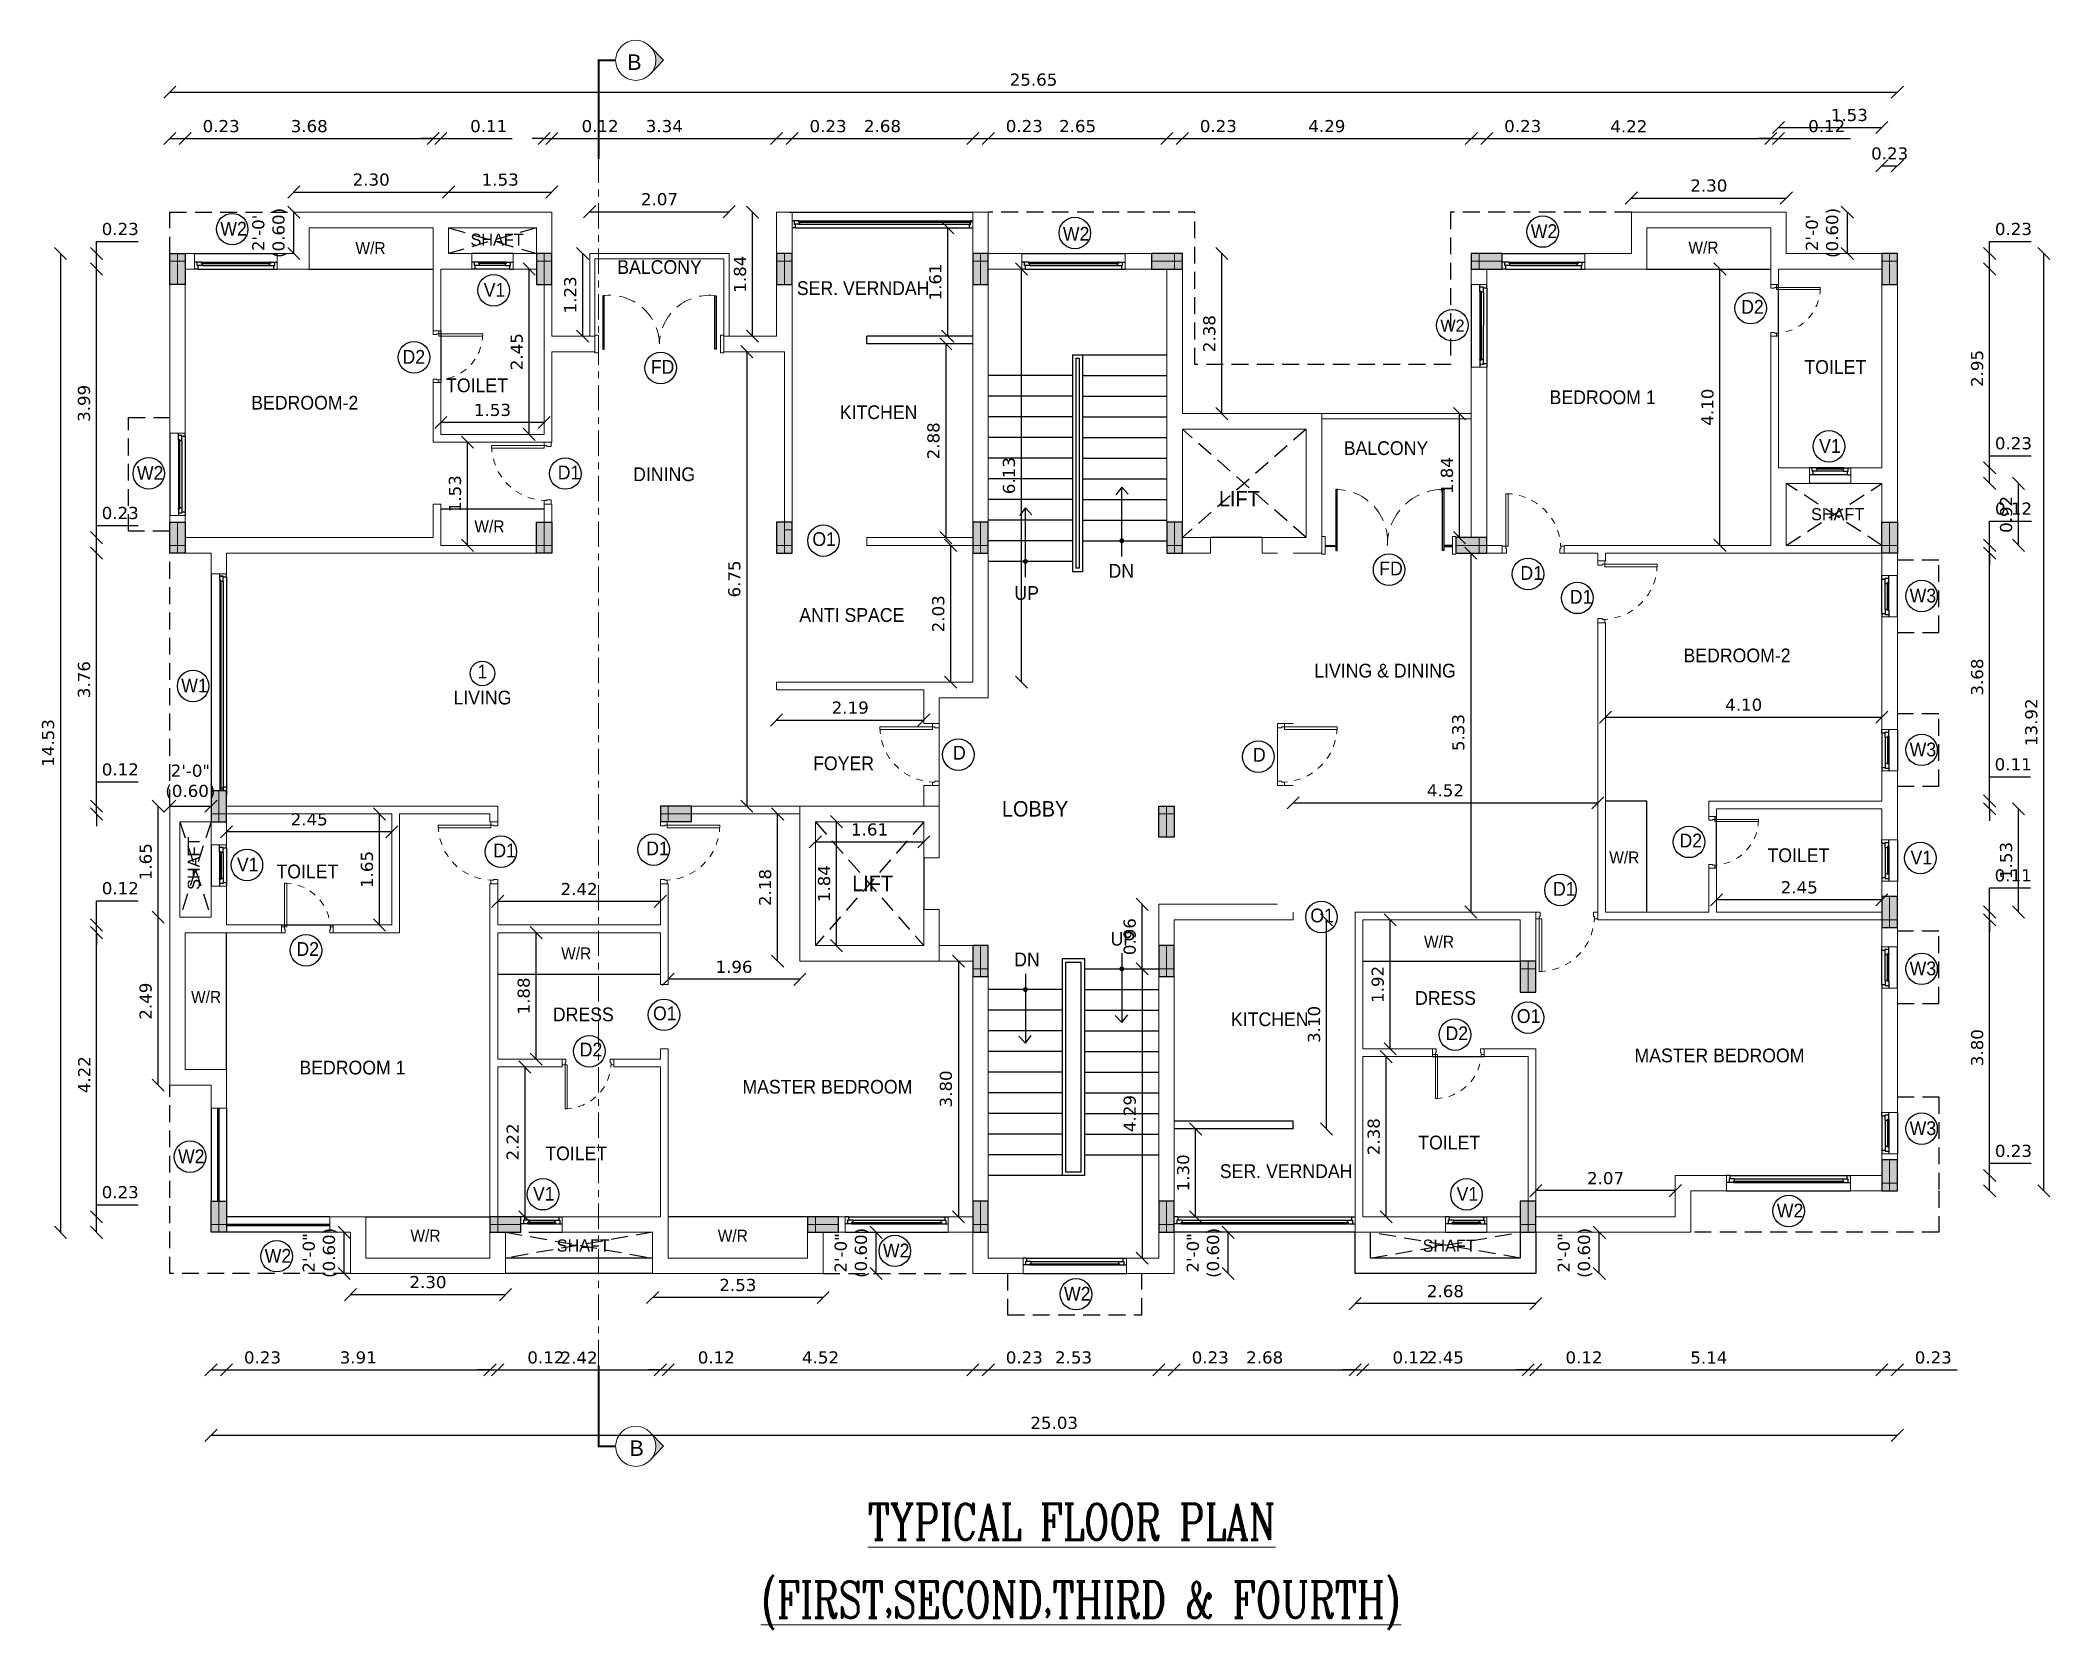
# Model space of a CAD drawing. Header units: metres. Extents: x 927 to 1109, y 805 to 891.
# Drawn here: x 1028.71 to 1058.54, y 820 to 843.59 of the extents above; entities that cross this region are included whole.
import ezdxf
from ezdxf.enums import TextEntityAlignment as Align

# ---------------------------------------------------------------- set-up
doc = ezdxf.new("R2010")
doc.units = ezdxf.units.M
doc.header["$MEASUREMENT"] = 0
doc.header["$PDMODE"] = 2
doc.header["$PDSIZE"] = 50
for name, pattern in [('CENTER', [2, 1.25, -0.25, 0.25, -0.25]), ('HIDDEN', [0.375, 0.25, -0.125]), ('HIDDEN2', [0.1875, 0.125, -0.0625])]:
    doc.linetypes.add(name, pattern=pattern)
doc.layers.get('0').update_dxf_attribs({"lineweight": 0})
doc.layers.get('Defpoints').update_dxf_attribs({"lineweight": 0})
for name, color, linetype in [('ABOVE', 250, 'HIDDEN'), ('col hat', 254, 'Continuous'), ('COLUMN', 2, 'Continuous'), ('DOOR TEXT', 205, 'Continuous'), ('F.COL', 5, 'Continuous'), ('glass', 4, 'Continuous'), ('I-FURN-SANITARY', 14, 'Continuous'), ('LEVEL', 40, 'Continuous'), ('RAILING', 251, 'Continuous'), ('ROOM TEXT SCH', 7, 'Continuous'), ('STEPS', 250, 'Continuous'), ('stilt column', 7, 'HIDDEN2'), ('wall1', 125, 'Continuous'), ('WIN TEXT', 7, 'Continuous'), ('window', 252, 'Continuous')]:
    doc.layers.add(name, color=color, linetype=linetype)
for name, color, linetype, lineweight in [('DOOR', 8, 'Continuous', 0), ('ED', 30, 'Continuous', 0), ('ROOM TEXT', 7, 'Continuous', 0), ('SECLINE', 2, 'CENTER', 0), ('TEXT', 7, 'Continuous', 0), ('TITLE', 222, 'Continuous', 0), ('wall', 7, 'Continuous', 0)]:
    doc.layers.add(name, color=color, linetype=linetype, lineweight=lineweight)
doc.styles.add('GPL$0$ROMANC', font='romanc', dxfattribs={"width": 0.75})
doc.styles.add('GRIDTEXT', font='arial.ttf', dxfattribs={"height": 6})
doc.styles.get("Standard").update_dxf_attribs({"font": 'verdana.ttf', "height": 0.18})
doc.styles.add('UATEXT', font='GOTHIC.TTF')
doc.styles.add('USA TEXT', font='GOTHIC.TTF', dxfattribs={"width": 0.8})
doc.dimstyles.new('ED', dxfattribs={"dimscale": 0, "dimtxt": 0.18, "dimasz": 0.18, "dimexe": 0, "dimexo": 0, "dimgap": 0.09, "dimtad": 1, "dimtoh": 1, "dimzin": 3, "dimdsep": 46, "dimtxsty": 'Standard', "dimblk": 'OBLIQUE', "dimcen": 0.09, "dimse1": 1, "dimse2": 1, "dimclrd": 251, "dimclrt": 30, "dimadec": 0, "dimazin": 0, "dimtfac": 1, "dimtmove": 0, "dimatfit": 3, "dimldrblk": 'ARCHTICK', "dimfxl": 1, "dimtolj": 1, "dimtzin": 0, "dimarcsym": 0})

msp = doc.modelspace()

# ---------------------------------------------------------------- texts
at = {"layer": 'DOOR TEXT', "style": 'USA TEXT'}
msp.add_text('W2', height=0.1789, dxfattribs=at).set_placement((1049.499, 839.265))
at = {"layer": 'ROOM TEXT', "style": 'UATEXT'}
for p in [(1035.101, 840.541), (1055.001, 836.466), (1036.381, 825.61), (1049.234, 825.607)]:
    msp.add_text('SHAFT', height=0.18, dxfattribs=at).set_placement(p)
msp.add_text('SHAFT', height=0.18, rotation=90, dxfattribs=at).set_placement((1031.083, 830.979))
at = {"layer": 'ROOM TEXT SCH', "color": 7, "style": 'USA TEXT', "width": 0.96}
for s, height, p in [('W2', 0.2044, (1031.387, 840.691)), ('W2', 0.2044, (1043.894, 840.616)), ('W2', 0.2044, (1050.84, 840.655)), ('W/R', 0.1789, (1033.394, 840.417)), ('W/R', 0.1789, (1053.18, 840.424)), ('BALCONY', 0.2044, (1037.28, 840.122)), ('V1', 0.2044, (1035.297, 839.783)), ('D2', 0.2044, (1053.963, 839.531)), ('D2', 0.2044, (1034.092, 838.789)), ('FD', 0.2044, (1037.777, 838.64)), ('BEDROOM-2', 0.2044, (1031.846, 838.108)), ('V1', 0.2044, (1055.12, 837.466)), ('BALCONY', 0.2044, (1048.064, 837.434)), ('W2', 0.2044, (1030.149, 837.067)), ('D1', 0.2044, (1036.396, 837.073)), ('W/R', 0.1789, (1035.159, 836.286)), ('O1', 0.2044, (1040.176, 836.084)), ('DN', 0.2044, (1044.572, 835.612)), ('FD', 0.2044, (1048.591, 835.648)), ('D1', 0.2044, (1050.686, 835.581)), ('UP', 0.2044, (1043.175, 835.283)), ('D1', 0.2044, (1051.419, 835.227)), ('W3', 0.2044, (1056.464, 835.245)), ('BEDROOM-2', 0.2044, (1053.107, 834.357)), ('W1', 0.2044, (1030.807, 833.909)), ('D', 0.204, (1042.264, 832.912)), ('D', 0.204, (1046.716, 832.882)), ('W3', 0.2044, (1056.464, 832.961)), ('D1', 0.2044, (1037.71, 831.492)), ('D2', 0.2044, (1053.047, 831.609)), ('V1', 0.2044, (1031.634, 831.254)), ('D1', 0.2044, (1035.44, 831.462)), ('W/R', 0.1789, (1052.005, 831.371)), ('V1', 0.2044, (1056.477, 831.358)), ('D1', 0.2044, (1051.17, 830.892)), ('O1', 0.2044, (1047.568, 830.497)), ('D2', 0.2044, (1032.517, 829.999)), ('UP', 0.2044, (1044.603, 830.151)), ('W/R', 0.1789, (1049.255, 830.119)), ('W/R', 0.1789, (1036.447, 829.946)), ('DN', 0.2044, (1043.172, 829.844)), ('W3', 0.2044, (1056.464, 829.711)), ('W/R', 0.1789, (1030.953, 829.3)), ('O1', 0.2044, (1037.81, 829.044)), ('O1', 0.2044, (1050.633, 829.003)), ('D2', 0.2044, (1036.722, 828.506)), ('D2', 0.2044, (1049.574, 828.748)), ('W3', 0.2044, (1056.464, 827.339)), ('W2', 0.2044, (1030.76, 826.922)), ('V1', 0.2044, (1036.029, 826.366)), ('V1', 0.2044, (1049.739, 826.363)), ('W2', 0.2044, (1054.492, 826.116)), ('W/R', 0.1789, (1034.21, 825.756)), ('W/R', 0.1789, (1038.772, 825.756)), ('W2', 0.2044, (1041.223, 825.524)), ('W2', 0.2044, (1032.047, 825.445)), ('W2', 0.2044, (1043.911, 824.882))]:
    msp.add_text(s, height=height, dxfattribs=at).set_placement(p)
for s, height, p in [('SER. VERNDAH', 0.20444, (1040.93, 839.809)), ('TOILET', 0.2044, (1055.361, 838.638)), ('TOILET', 0.2044, (1035.198, 838.366)), ('BEDROOM 1', 0.2044, (1051.907, 838.189)), ('KITCHEN', 0.2044, (1041.159, 837.967)), ('DINING', 0.2044, (1037.975, 837.046)), ('LIFT', 0.23, (1046.514, 836.67)), ('ANTI SPACE', 0.2044, (1040.762, 834.957)), ('1', 0.204, (1035.278, 834.118)), ('LIVING & DINING', 0.20444, (1048.676, 834.131)), ('LIVING', 0.2044, (1035.278, 833.731)), ('FOYER', 0.2044, (1040.639, 832.755)), ('LOBBY', 0.23, (1043.482, 832.067)), ('TOILET', 0.2044, (1054.813, 831.391)), ('TOILET', 0.2044, (1032.68, 831.15)), ('LIFT', 0.23, (1041.071, 830.959)), ('DRESS', 0.2044, (1049.574, 829.272)), ('DRESS', 0.2044, (1036.776, 829.028)), ('KITCHEN', 0.2044, (1046.966, 828.956)), ('BEDROOM 1', 0.2044, (1033.349, 828.239)), ('MASTER BEDROOM', 0.20444, (1053.641, 828.419)), ('MASTER BEDROOM', 0.20444, (1040.399, 827.954)), ('TOILET', 0.2044, (1049.629, 827.126)), ('TOILET', 0.2044, (1036.671, 826.965)), ('SER. VERNDAH', 0.20444, (1047.209, 826.701))]:
    msp.add_text(s, height=height, dxfattribs=at).set_placement(p, align=Align.CENTER)
at = {"layer": 'SECLINE', "color": 6, "style": 'GRIDTEXT'}
for rotation, p in [(360, (1037.426, 843.151)), (0, (1037.461, 822.577))]:
    msp.add_text('B', height=0.23, rotation=rotation, dxfattribs=at).set_placement(p)
at = {"layer": 'TEXT', "style": 'GPL$0$ROMANC', "width": 0.75}
for s, p in [('%%uTYPICAL FLOOR PLAN', (1040.998, 821.33)), ('%%U(FIRST,SECOND,THIRD & FOURTH)', (1039.409, 820.174))]:
    msp.add_text(s, height=0.53667, dxfattribs=at).set_placement(p)

# ---------------------------------------------------------------- blocks, each defined once
blk = doc.blocks.new('door 3')
at = {"layer": 'DOOR', "color": 252}
for p, q in [((0, 36), (0, 33.5)), ((4, 36), (4, 34)), ((0, 33.5), (2.5, 33.5)), ((2.5, 34), (4, 34)), ((2.5, 34), (2.5, 33.5)), ((0, 2.5), (0, 0)), ((0, 2.5), (2.5, 2.5)), ((2.5, 2.5), (2.5, 2)), ((2.5, 2), (4, 2)), ((4, 2), (4, 0))]:
    blk.add_line(p, q, dxfattribs=at)
at = {"layer": 'DOOR'}
blk.add_lwpolyline([(34.5, 2), (4, 2), (4, 3.5), (34.5, 3.5)], close=True, dxfattribs=at)
at = {"layer": 'DOOR', "color": 233, "linetype": 'HIDDEN'}
blk.add_arc((2.5, 2), 32, 0, 90, dxfattribs=at)
blk = doc.blocks.new('VEN')
at = {"layer": 'window', "color": 252}
for p, q in [((-4, 10.5), (-4, 12)), ((0, 10), (0, 12)), ((-2, 10.5), (-4, 10.5)), ((-2, 10.5), (-4, 10.5)), ((-4, 8), (-4, 10.5)), ((-3.5, 8), (-4, 8)), ((-3.2, 8), (-4, 8)), ((-4, 8), (-4, 7.5)), ((-3.5, 7.5), (-4, 7.5)), ((-3.5, 7.5), (-3.5, 8)), ((-3.2, 8), (-3.2, 7.5)), ((-2, 7.5), (-3.2, 7.5)), ((-2, 7.5), (-2, 10.5)), ((-2, 10), (-2, 10.5)), ((0, 10), (-2, 10)), ((0, 10), (0, -10)), ((-3.5, -7.5), (-4, -7.5)), ((-4, -8), (-4, -7.5)), ((-4, -8), (-4, -10.5)), ((-3.5, -8), (-4, -8)), ((-3.2, -8), (-4, -8)), ((-4, -10.5), (-4, -12)), ((-2, -10.5), (-4, -10.5)), ((-2, -10.5), (-4, -10.5)), ((-3.5, -7.5), (-3.5, -8)), ((-3.5, -8), (-3.2, -8)), ((-2, -7.5), (-3.2, -7.5)), ((-3.2, -8), (-3.2, -7.5)), ((-2, -7.5), (-2, -10.5)), ((0, -10), (-2, -10)), ((-2, -10), (-2, -10.5)), ((0, -10), (0, -12))]:
    blk.add_line(p, q, dxfattribs=at)
at = {"layer": 'window', "color": 250}
for p, q in [((-4, 7.5), (-4, -7.5)), ((-2, 7.5), (-2, -7.5))]:
    blk.add_line(p, q, dxfattribs=at)
at = {"layer": 'window', "color": 4}
for p, q in [((-3.5, 8), (-3.5, -8)), ((-3.5, 8), (-3.2, 8)), ((-3.2, 8), (-3.2, -8))]:
    blk.add_line(p, q, dxfattribs=at)
blk = doc.blocks.new('WIN LARGE')
at = {"layer": 'window', "color": 252}
for p, q in [((-22, 9), (-24, 9)), ((-22.5, 5), (-24, 5)), ((-24, 0), (24, 0)), ((-22.5, 7), (-22.5, 5)), ((-22.5, 7), (-22.5, 5)), ((-19.5, 7), (-22.5, 7)), ((-22, 7), (-22.5, 7)), ((-20, 5), (-22.5, 5)), ((-22, 9), (22, 9)), ((-22, 9), (-22, 7)), ((-20, 5.8), (-20, 5)), ((-20, 5.8), (-19.5, 5.8)), ((-20, 5.5), (-20, 5)), ((-19.5, 5.5), (-20, 5.5)), ((-20, 5), (-19.5, 5)), ((-19.5, 7), (-19.5, 5.8)), ((-19.5, 5.5), (-19.5, 5)), ((19.5, 7), (22.5, 7)), ((19.5, 7), (19.5, 5.8)), ((20, 5.8), (19.5, 5.8)), ((19.5, 5.5), (20, 5.5)), ((19.5, 5.5), (19.5, 5)), ((20, 5), (19.5, 5)), ((20, 5.8), (20, 5)), ((20, 5.5), (20, 5.7)), ((20, 5.5), (20, 5)), ((20, 5), (22.5, 5)), ((22, 9), (22, 7)), ((22, 9), (24, 9)), ((22, 7), (22.5, 7)), ((22.5, 7), (22.5, 5)), ((22.5, 7), (22.5, 5)), ((22.5, 5), (24, 5))]:
    blk.add_line(p, q, dxfattribs=at)
at = {"layer": 'window', "color": 4}
for p, q in [((-20, 5.7), (20, 5.7)), ((-20, 5.5), (-20, 5.7)), ((-20, 5.5), (20, 5.5))]:
    blk.add_line(p, q, dxfattribs=at)
at = {"layer": 'window', "color": 250}
for p, q in [((-19.5, 7), (19.5, 7)), ((-19.5, 5), (19.5, 5))]:
    blk.add_line(p, q, dxfattribs=at)
blk = doc.blocks.new('A$C2E3D07F4')
at = {"layer": 'col hat'}
h = blk.add_hatch(color=256, dxfattribs=at)
h.paths.add_polyline_path([(-4.5, 0), (-9, 0), (-9, -4.5), (-4.5, -4.5)])
h.paths.add_polyline_path([(-4.5, -4.5), (0, -4.5), (0, 0), (-4.5, 0)])
h.paths.add_polyline_path([(-4.5, -18), (0, -18), (0, -4.5), (-4.5, -4.5)])
h.paths.add_polyline_path([(-4.5, -4.5), (-9, -4.5), (-9, -18), (-4.5, -18)])
at = {"layer": 'COLUMN', "linetype": 'ByBlock'}
blk.add_lwpolyline([(0, 0), (-9, 0), (-9, -18), (0, -18)], close=True, dxfattribs=at)
at = {"layer": 'Defpoints', "color": 1}
for p, q in [((-4.5, 0), (-4.5, -18)), ((-9, -4.5), (0, -4.5))]:
    blk.add_line(p, q, dxfattribs=at)
blk = doc.blocks.new('fc')
at = {"layer": 'F.COL'}
h = blk.add_hatch(color=256, dxfattribs=at)
h.paths.add_polyline_path([(-4.5, 9), (-18, 9), (-18, 4.5), (-4.5, 4.5)])
h.paths.add_polyline_path([(-4.5, 4.5), (-18, 4.5), (-18, 0), (-4.5, 0)])
h.paths.add_polyline_path([(0, 4.5), (-4.5, 4.5), (-4.5, 0), (0, 0)])
h.paths.add_polyline_path([(0, 9), (-4.5, 9), (-4.5, 4.5), (0, 4.5)])
at = {"layer": 'Defpoints', "color": 1}
for p, q in [((0, 4.5), (-18, 4.5)), ((-4.5, 0), (-4.5, 9))]:
    blk.add_line(p, q, dxfattribs=at)
at = {"layer": 'F.COL'}
blk.add_lwpolyline([(-18, 9), (-18, 0), (0, 0), (0, 9)], close=True, dxfattribs=at)
blk = doc.blocks.new('_Oblique')
at = {"color": 0, "linetype": 'ByBlock', "lineweight": -2}
blk.add_line((-0.5, -0.5), (0.5, 0.5), dxfattribs=at)
blk = doc.blocks.new('*D204')
at = {"layer": 'Defpoints', "color": 0, "transparency": 16777216}
for p in [(1030.867, 842.131), (1030.637, 840.425), (1030.867, 840.425)]:
    blk.add_point(p, dxfattribs=at)
at = {"layer": 'ED', "color": 251, "lineweight": -2, "transparency": 16777216}
for p, q in [((1030.637, 842.131), (1030.867, 842.131)), ((1030.867, 842.131), (1031.754, 842.131))]:
    blk.add_line(p, q, dxfattribs=at)
at = {"layer": 'ED', "color": 251, "lineweight": -2, "transparency": 16777216, "xscale": 0.18, "yscale": 0.18, "zscale": 0.18, "rotation": 180}
blk.add_blockref('_Oblique', (1030.637, 842.131), dxfattribs=at)
at = {"layer": 'ED', "color": 251, "lineweight": -2, "transparency": 16777216, "xscale": 0.18, "yscale": 0.18, "zscale": 0.18}
blk.add_blockref('_Oblique', (1030.867, 842.131), dxfattribs=at)
at = {"layer": 'ED', "color": 30, "transparency": 16777216, "insert": (1031.4, 842.315), "char_height": 0.18, "attachment_point": 5}
blk.add_mtext('\\A1;0.23', dxfattribs=at)
blk = doc.blocks.new('_ArchTick')
at = {"color": 0, "const_width": 0.15}
blk.add_lwpolyline([(-0.5, -0.5), (0.5, 0.5)], dxfattribs=at)
blk = doc.blocks.new('*D205')
at = {"layer": 'Defpoints', "color": 0, "transparency": 16777216}
for p in [(1034.548, 842.131), (1034.548, 840.808), (1030.867, 840.425)]:
    blk.add_point(p, dxfattribs=at)
at = {"layer": 'ED', "color": 251, "lineweight": -2, "transparency": 16777216}
blk.add_line((1030.867, 842.131), (1034.548, 842.131), dxfattribs=at)
at = {"layer": 'ED', "color": 251, "lineweight": -2, "transparency": 16777216, "xscale": 0.18, "yscale": 0.18, "zscale": 0.18, "rotation": 180}
blk.add_blockref('_Oblique', (1030.867, 842.131), dxfattribs=at)
at = {"layer": 'ED', "color": 251, "lineweight": -2, "transparency": 16777216, "xscale": 0.18, "yscale": 0.18, "zscale": 0.18}
blk.add_blockref('_Oblique', (1034.548, 842.131), dxfattribs=at)
at = {"layer": 'ED', "color": 30, "transparency": 16777216, "insert": (1032.707, 842.315), "char_height": 0.18, "attachment_point": 5}
blk.add_mtext('\\A1;3.68', dxfattribs=at)
blk = doc.blocks.new('*D206')
at = {"layer": 'Defpoints', "color": 0, "transparency": 16777216}
for p in [(1034.662, 842.131), (1034.548, 840.808), (1034.662, 840.195)]:
    blk.add_point(p, dxfattribs=at)
at = {"layer": 'ED', "color": 251, "lineweight": -2, "transparency": 16777216}
for p, q in [((1034.548, 842.131), (1034.368, 842.131)), ((1034.548, 842.131), (1034.662, 842.131)), ((1034.662, 842.131), (1035.721, 842.131))]:
    blk.add_line(p, q, dxfattribs=at)
at = {"layer": 'ED', "color": 251, "lineweight": -2, "transparency": 16777216, "xscale": 0.18, "yscale": 0.18, "zscale": 0.18}
blk.add_blockref('_Oblique', (1034.548, 842.131), dxfattribs=at)
at = {"layer": 'ED', "color": 251, "lineweight": -2, "transparency": 16777216, "xscale": 0.18, "yscale": 0.18, "zscale": 0.18, "rotation": 180}
blk.add_blockref('_Oblique', (1034.662, 842.131), dxfattribs=at)
at = {"layer": 'ED', "color": 30, "transparency": 16777216, "insert": (1035.371, 842.315), "char_height": 0.18, "attachment_point": 5}
blk.add_mtext('\\A1;0.11', dxfattribs=at)
blk = doc.blocks.new('*D207')
at = {"layer": 'Defpoints', "color": 0, "transparency": 16777216}
for p in [(1036.31, 842.131), (1036.31, 841.038), (1036.195, 839.965)]:
    blk.add_point(p, dxfattribs=at)
at = {"layer": 'ED', "color": 251, "lineweight": -2, "transparency": 16777216}
for p, q in [((1036.195, 842.131), (1036.015, 842.131)), ((1036.195, 842.131), (1036.31, 842.131)), ((1036.31, 842.131), (1037.38, 842.131))]:
    blk.add_line(p, q, dxfattribs=at)
at = {"layer": 'ED', "color": 251, "lineweight": -2, "transparency": 16777216, "xscale": 0.18, "yscale": 0.18, "zscale": 0.18}
blk.add_blockref('_Oblique', (1036.195, 842.131), dxfattribs=at)
at = {"layer": 'ED', "color": 251, "lineweight": -2, "transparency": 16777216, "xscale": 0.18, "yscale": 0.18, "zscale": 0.18, "rotation": 180}
blk.add_blockref('_Oblique', (1036.31, 842.131), dxfattribs=at)
at = {"layer": 'ED', "color": 30, "transparency": 16777216, "insert": (1037.025, 842.315), "char_height": 0.18, "attachment_point": 5}
blk.add_mtext('\\A1;0.12', dxfattribs=at)
blk = doc.blocks.new('*D208')
at = {"layer": 'Defpoints', "color": 0, "transparency": 16777216}
for p in [(1039.645, 842.131), (1036.31, 841.038), (1039.645, 841.038)]:
    blk.add_point(p, dxfattribs=at)
at = {"layer": 'ED', "color": 251, "lineweight": -2, "transparency": 16777216}
blk.add_line((1036.31, 842.131), (1039.645, 842.131), dxfattribs=at)
at = {"layer": 'ED', "color": 251, "lineweight": -2, "transparency": 16777216, "xscale": 0.18, "yscale": 0.18, "zscale": 0.18, "rotation": 180}
blk.add_blockref('_Oblique', (1036.31, 842.131), dxfattribs=at)
at = {"layer": 'ED', "color": 251, "lineweight": -2, "transparency": 16777216, "xscale": 0.18, "yscale": 0.18, "zscale": 0.18}
blk.add_blockref('_Oblique', (1039.645, 842.131), dxfattribs=at)
at = {"layer": 'ED', "color": 30, "transparency": 16777216, "insert": (1037.978, 842.315), "char_height": 0.18, "attachment_point": 5}
blk.add_mtext('\\A1;3.34', dxfattribs=at)
blk = doc.blocks.new('*D209')
at = {"layer": 'Defpoints', "color": 0, "transparency": 16777216}
for p in [(1039.875, 842.131), (1039.645, 841.038), (1039.875, 841.038)]:
    blk.add_point(p, dxfattribs=at)
at = {"layer": 'ED', "color": 251, "lineweight": -2, "transparency": 16777216}
for p, q in [((1039.645, 842.131), (1039.875, 842.131)), ((1039.875, 842.131), (1040.762, 842.131))]:
    blk.add_line(p, q, dxfattribs=at)
at = {"layer": 'ED', "color": 251, "lineweight": -2, "transparency": 16777216, "xscale": 0.18, "yscale": 0.18, "zscale": 0.18, "rotation": 180}
blk.add_blockref('_Oblique', (1039.645, 842.131), dxfattribs=at)
at = {"layer": 'ED', "color": 251, "lineweight": -2, "transparency": 16777216, "xscale": 0.18, "yscale": 0.18, "zscale": 0.18}
blk.add_blockref('_Oblique', (1039.875, 842.131), dxfattribs=at)
at = {"layer": 'ED', "color": 30, "transparency": 16777216, "insert": (1040.409, 842.315), "char_height": 0.18, "attachment_point": 5}
blk.add_mtext('\\A1;0.23', dxfattribs=at)
blk = doc.blocks.new('*D210')
at = {"layer": 'Defpoints', "color": 0, "transparency": 16777216}
for p in [(1042.558, 842.131), (1039.875, 841.038), (1042.558, 841.038)]:
    blk.add_point(p, dxfattribs=at)
at = {"layer": 'ED', "color": 251, "lineweight": -2, "transparency": 16777216}
blk.add_line((1039.875, 842.131), (1042.558, 842.131), dxfattribs=at)
at = {"layer": 'ED', "color": 251, "lineweight": -2, "transparency": 16777216, "xscale": 0.18, "yscale": 0.18, "zscale": 0.18, "rotation": 180}
blk.add_blockref('_Oblique', (1039.875, 842.131), dxfattribs=at)
at = {"layer": 'ED', "color": 251, "lineweight": -2, "transparency": 16777216, "xscale": 0.18, "yscale": 0.18, "zscale": 0.18}
blk.add_blockref('_Oblique', (1042.558, 842.131), dxfattribs=at)
at = {"layer": 'ED', "color": 30, "transparency": 16777216, "insert": (1041.217, 842.315), "char_height": 0.18, "attachment_point": 5}
blk.add_mtext('\\A1;2.68', dxfattribs=at)
blk = doc.blocks.new('*D211')
at = {"layer": 'Defpoints', "color": 0, "transparency": 16777216}
for p in [(1042.788, 842.131), (1042.558, 841.038), (1042.788, 841.038)]:
    blk.add_point(p, dxfattribs=at)
at = {"layer": 'ED', "color": 251, "lineweight": -2, "transparency": 16777216}
for p, q in [((1042.558, 842.131), (1042.788, 842.131)), ((1042.788, 842.131), (1043.675, 842.131))]:
    blk.add_line(p, q, dxfattribs=at)
at = {"layer": 'ED', "color": 251, "lineweight": -2, "transparency": 16777216, "xscale": 0.18, "yscale": 0.18, "zscale": 0.18, "rotation": 180}
blk.add_blockref('_Oblique', (1042.558, 842.131), dxfattribs=at)
at = {"layer": 'ED', "color": 251, "lineweight": -2, "transparency": 16777216, "xscale": 0.18, "yscale": 0.18, "zscale": 0.18}
blk.add_blockref('_Oblique', (1042.788, 842.131), dxfattribs=at)
at = {"layer": 'ED', "color": 30, "transparency": 16777216, "insert": (1043.322, 842.315), "char_height": 0.18, "attachment_point": 5}
blk.add_mtext('\\A1;0.23', dxfattribs=at)
blk = doc.blocks.new('*D212')
at = {"layer": 'Defpoints', "color": 0, "transparency": 16777216}
for p in [(1045.438, 842.131), (1042.788, 841.038), (1045.438, 840.195)]:
    blk.add_point(p, dxfattribs=at)
at = {"layer": 'ED', "color": 251, "lineweight": -2, "transparency": 16777216}
blk.add_line((1042.788, 842.131), (1045.438, 842.131), dxfattribs=at)
at = {"layer": 'ED', "color": 251, "lineweight": -2, "transparency": 16777216, "xscale": 0.18, "yscale": 0.18, "zscale": 0.18, "rotation": 180}
blk.add_blockref('_Oblique', (1042.788, 842.131), dxfattribs=at)
at = {"layer": 'ED', "color": 251, "lineweight": -2, "transparency": 16777216, "xscale": 0.18, "yscale": 0.18, "zscale": 0.18}
blk.add_blockref('_Oblique', (1045.438, 842.131), dxfattribs=at)
at = {"layer": 'ED', "color": 30, "transparency": 16777216, "insert": (1044.113, 842.315), "char_height": 0.18, "attachment_point": 5}
blk.add_mtext('\\A1;2.65', dxfattribs=at)
blk = doc.blocks.new('*D213')
at = {"layer": 'Defpoints', "color": 0, "transparency": 16777216}
for p in [(1045.668, 842.131), (1045.438, 840.195), (1045.668, 840.195)]:
    blk.add_point(p, dxfattribs=at)
at = {"layer": 'ED', "color": 251, "lineweight": -2, "transparency": 16777216}
for p, q in [((1045.438, 842.131), (1045.668, 842.131)), ((1045.668, 842.131), (1046.555, 842.131))]:
    blk.add_line(p, q, dxfattribs=at)
at = {"layer": 'ED', "color": 251, "lineweight": -2, "transparency": 16777216, "xscale": 0.18, "yscale": 0.18, "zscale": 0.18, "rotation": 180}
blk.add_blockref('_Oblique', (1045.438, 842.131), dxfattribs=at)
at = {"layer": 'ED', "color": 251, "lineweight": -2, "transparency": 16777216, "xscale": 0.18, "yscale": 0.18, "zscale": 0.18}
blk.add_blockref('_Oblique', (1045.668, 842.131), dxfattribs=at)
at = {"layer": 'ED', "color": 30, "transparency": 16777216, "insert": (1046.202, 842.315), "char_height": 0.18, "attachment_point": 5}
blk.add_mtext('\\A1;0.23', dxfattribs=at)
blk = doc.blocks.new('*D214')
at = {"layer": 'Defpoints', "color": 0, "transparency": 16777216}
for p in [(1049.957, 842.131), (1045.668, 840.195), (1049.957, 840.195)]:
    blk.add_point(p, dxfattribs=at)
at = {"layer": 'ED', "color": 251, "lineweight": -2, "transparency": 16777216}
blk.add_line((1045.668, 842.131), (1049.957, 842.131), dxfattribs=at)
at = {"layer": 'ED', "color": 251, "lineweight": -2, "transparency": 16777216, "xscale": 0.18, "yscale": 0.18, "zscale": 0.18, "rotation": 180}
blk.add_blockref('_Oblique', (1045.668, 842.131), dxfattribs=at)
at = {"layer": 'ED', "color": 251, "lineweight": -2, "transparency": 16777216, "xscale": 0.18, "yscale": 0.18, "zscale": 0.18}
blk.add_blockref('_Oblique', (1049.957, 842.131), dxfattribs=at)
at = {"layer": 'ED', "color": 30, "transparency": 16777216, "insert": (1047.813, 842.315), "char_height": 0.18, "attachment_point": 5}
blk.add_mtext('\\A1;4.29', dxfattribs=at)
blk = doc.blocks.new('*D215')
at = {"layer": 'Defpoints', "color": 0, "transparency": 16777216}
for p in [(1050.187, 842.131), (1049.957, 840.195), (1050.187, 840.195)]:
    blk.add_point(p, dxfattribs=at)
at = {"layer": 'ED', "color": 251, "lineweight": -2, "transparency": 16777216}
for p, q in [((1049.957, 842.131), (1050.187, 842.131)), ((1050.187, 842.131), (1051.074, 842.131))]:
    blk.add_line(p, q, dxfattribs=at)
at = {"layer": 'ED', "color": 251, "lineweight": -2, "transparency": 16777216, "xscale": 0.18, "yscale": 0.18, "zscale": 0.18, "rotation": 180}
blk.add_blockref('_Oblique', (1049.957, 842.131), dxfattribs=at)
at = {"layer": 'ED', "color": 251, "lineweight": -2, "transparency": 16777216, "xscale": 0.18, "yscale": 0.18, "zscale": 0.18}
blk.add_blockref('_Oblique', (1050.187, 842.131), dxfattribs=at)
at = {"layer": 'ED', "color": 30, "transparency": 16777216, "insert": (1050.72, 842.315), "char_height": 0.18, "attachment_point": 5}
blk.add_mtext('\\A1;0.23', dxfattribs=at)
blk = doc.blocks.new('*D216')
at = {"layer": 'Defpoints', "color": 0, "transparency": 16777216}
for p in [(1054.403, 842.131), (1050.187, 840.195), (1054.403, 840.195)]:
    blk.add_point(p, dxfattribs=at)
at = {"layer": 'ED', "color": 251, "lineweight": -2, "transparency": 16777216}
blk.add_line((1050.187, 842.131), (1054.403, 842.131), dxfattribs=at)
at = {"layer": 'ED', "color": 251, "lineweight": -2, "transparency": 16777216, "xscale": 0.18, "yscale": 0.18, "zscale": 0.18, "rotation": 180}
blk.add_blockref('_Oblique', (1050.187, 842.131), dxfattribs=at)
at = {"layer": 'ED', "color": 251, "lineweight": -2, "transparency": 16777216, "xscale": 0.18, "yscale": 0.18, "zscale": 0.18}
blk.add_blockref('_Oblique', (1054.403, 842.131), dxfattribs=at)
at = {"layer": 'ED', "color": 30, "transparency": 16777216, "insert": (1052.295, 842.313), "char_height": 0.18, "attachment_point": 5}
blk.add_mtext('\\A1;4.22', dxfattribs=at)
blk = doc.blocks.new('*D217')
at = {"layer": 'Defpoints', "color": 0, "transparency": 16777216}
for p in [(1054.518, 842.131), (1054.403, 840.195), (1054.518, 840.195)]:
    blk.add_point(p, dxfattribs=at)
at = {"layer": 'ED', "color": 251, "lineweight": -2, "transparency": 16777216}
for p, q in [((1054.403, 842.131), (1054.223, 842.131)), ((1054.403, 842.131), (1054.518, 842.131)), ((1054.518, 842.131), (1055.588, 842.131))]:
    blk.add_line(p, q, dxfattribs=at)
at = {"layer": 'ED', "color": 251, "lineweight": -2, "transparency": 16777216, "xscale": 0.18, "yscale": 0.18, "zscale": 0.18}
blk.add_blockref('_Oblique', (1054.403, 842.131), dxfattribs=at)
at = {"layer": 'ED', "color": 251, "lineweight": -2, "transparency": 16777216, "xscale": 0.18, "yscale": 0.18, "zscale": 0.18, "rotation": 180}
blk.add_blockref('_Oblique', (1054.518, 842.131), dxfattribs=at)
at = {"layer": 'ED', "color": 30, "transparency": 16777216, "insert": (1055.233, 842.315), "char_height": 0.18, "attachment_point": 5}
blk.add_mtext('\\A1;0.12', dxfattribs=at)
blk = doc.blocks.new('*D218')
at = {"layer": 'Defpoints', "color": 0, "transparency": 16777216}
for p in [(1056.052, 842.297), (1056.052, 840.425), (1054.518, 840.195)]:
    blk.add_point(p, dxfattribs=at)
at = {"layer": 'ED', "color": 251, "lineweight": -2, "transparency": 16777216}
blk.add_line((1054.518, 842.297), (1056.052, 842.297), dxfattribs=at)
at = {"layer": 'ED', "color": 251, "lineweight": -2, "transparency": 16777216, "xscale": 0.18, "yscale": 0.18, "zscale": 0.18, "rotation": 180}
blk.add_blockref('_Oblique', (1054.518, 842.297), dxfattribs=at)
at = {"layer": 'ED', "color": 251, "lineweight": -2, "transparency": 16777216, "xscale": 0.18, "yscale": 0.18, "zscale": 0.18}
blk.add_blockref('_Oblique', (1056.052, 842.297), dxfattribs=at)
at = {"layer": 'ED', "color": 30, "transparency": 16777216, "insert": (1055.569, 842.48), "char_height": 0.18, "attachment_point": 5}
blk.add_mtext('\\A1;1.53', dxfattribs=at)
blk = doc.blocks.new('*D219')
at = {"layer": 'Defpoints', "color": 0, "transparency": 16777216}
for p in [(1056.282, 841.726), (1056.052, 840.425), (1056.282, 840.425)]:
    blk.add_point(p, dxfattribs=at)
at = {"layer": 'ED', "color": 251, "lineweight": -2, "transparency": 16777216}
blk.add_line((1056.052, 841.726), (1056.282, 841.726), dxfattribs=at)
at = {"layer": 'ED', "color": 251, "lineweight": -2, "transparency": 16777216, "xscale": 0.18, "yscale": 0.18, "zscale": 0.18, "rotation": 180}
blk.add_blockref('_Oblique', (1056.052, 841.726), dxfattribs=at)
at = {"layer": 'ED', "color": 251, "lineweight": -2, "transparency": 16777216, "xscale": 0.18, "yscale": 0.18, "zscale": 0.18}
blk.add_blockref('_Oblique', (1056.282, 841.726), dxfattribs=at)
at = {"layer": 'ED', "color": 30, "transparency": 16777216, "insert": (1056.167, 841.909), "char_height": 0.18, "attachment_point": 5}
blk.add_mtext('\\A1;0.23', dxfattribs=at)
blk = doc.blocks.new('*D180')
at = {"layer": 'Defpoints', "color": 0, "transparency": 16777216}
for p in [(1032.287, 841.038), (1032.478, 841.038), (1032.287, 840.425)]:
    blk.add_point(p, dxfattribs=at)
at = {"layer": 'ED', "color": 251, "lineweight": -2, "transparency": 16777216}
blk.add_line((1032.478, 840.425), (1032.478, 841.038), dxfattribs=at)
at = {"layer": 'ED', "color": 251, "lineweight": -2, "transparency": 16777216, "xscale": 0.18, "yscale": 0.18, "zscale": 0.18}
for p, rotation in [((1032.478, 841.038), 90), ((1032.478, 840.425), 270)]:
    blk.add_blockref('_Oblique', p, dxfattribs=dict(at, rotation=rotation))
at = {"layer": 'ED', "color": 30, "transparency": 16777216, "insert": (1032.117, 840.731), "char_height": 0.18, "attachment_point": 5, "rotation": 90}
blk.add_mtext("\\A1;2'-0'\\P(0.60)  ", dxfattribs=at)
blk = doc.blocks.new('*D220')
at = {"layer": 'Defpoints', "color": 0, "transparency": 16777216}
for p in [(1034.777, 841.338), (1032.478, 841.038), (1034.777, 840.808)]:
    blk.add_point(p, dxfattribs=at)
at = {"layer": 'ED', "color": 251, "lineweight": -2, "transparency": 16777216}
blk.add_line((1032.478, 841.338), (1034.777, 841.338), dxfattribs=at)
at = {"layer": 'ED', "color": 251, "lineweight": -2, "transparency": 16777216, "xscale": 0.18, "yscale": 0.18, "zscale": 0.18, "rotation": 180}
blk.add_blockref('_Oblique', (1032.478, 841.338), dxfattribs=at)
at = {"layer": 'ED', "color": 251, "lineweight": -2, "transparency": 16777216, "xscale": 0.18, "yscale": 0.18, "zscale": 0.18}
blk.add_blockref('_Oblique', (1034.777, 841.338), dxfattribs=at)
at = {"layer": 'ED', "color": 30, "transparency": 16777216, "insert": (1033.627, 841.521), "char_height": 0.18, "attachment_point": 5}
blk.add_mtext('\\A1;2.30', dxfattribs=at)
blk = doc.blocks.new('*D221')
at = {"layer": 'Defpoints', "color": 0, "transparency": 16777216}
for p in [(1036.31, 841.338), (1036.31, 841.038), (1034.777, 840.808)]:
    blk.add_point(p, dxfattribs=at)
at = {"layer": 'ED', "color": 251, "lineweight": -2, "transparency": 16777216}
blk.add_line((1034.777, 841.338), (1036.31, 841.338), dxfattribs=at)
at = {"layer": 'ED', "color": 251, "lineweight": -2, "transparency": 16777216, "xscale": 0.18, "yscale": 0.18, "zscale": 0.18, "rotation": 180}
blk.add_blockref('_Oblique', (1034.777, 841.338), dxfattribs=at)
at = {"layer": 'ED', "color": 251, "lineweight": -2, "transparency": 16777216, "xscale": 0.18, "yscale": 0.18, "zscale": 0.18}
blk.add_blockref('_Oblique', (1036.31, 841.338), dxfattribs=at)
at = {"layer": 'ED', "color": 30, "transparency": 16777216, "insert": (1035.543, 841.521), "char_height": 0.18, "attachment_point": 5}
blk.add_mtext('\\A1;1.53', dxfattribs=at)
blk = doc.blocks.new('*D222')
at = {"layer": 'Defpoints', "color": 0, "transparency": 16777216}
for p in [(1036.767, 840.425), (1036.871, 840.425), (1036.871, 839.198)]:
    blk.add_point(p, dxfattribs=at)
at = {"layer": 'ED', "color": 251, "lineweight": -2, "transparency": 16777216}
blk.add_line((1036.767, 839.198), (1036.767, 840.425), dxfattribs=at)
at = {"layer": 'ED', "color": 251, "lineweight": -2, "transparency": 16777216, "xscale": 0.18, "yscale": 0.18, "zscale": 0.18}
for p, rotation in [((1036.767, 840.425), 90), ((1036.767, 839.198), 270)]:
    blk.add_blockref('_Oblique', p, dxfattribs=dict(at, rotation=rotation))
at = {"layer": 'ED', "color": 30, "transparency": 16777216, "insert": (1036.583, 839.811), "char_height": 0.18, "attachment_point": 5, "rotation": 90}
blk.add_mtext('\\A1;1.23', dxfattribs=at)
blk = doc.blocks.new('*D223')
at = {"layer": 'Defpoints', "color": 0, "transparency": 16777216}
for p in [(1038.941, 841.046), (1036.871, 840.425), (1038.941, 840.425)]:
    blk.add_point(p, dxfattribs=at)
at = {"layer": 'ED', "color": 251, "lineweight": -2, "transparency": 16777216}
blk.add_line((1036.871, 841.046), (1038.941, 841.046), dxfattribs=at)
at = {"layer": 'ED', "color": 251, "lineweight": -2, "transparency": 16777216, "xscale": 0.18, "yscale": 0.18, "zscale": 0.18, "rotation": 180}
blk.add_blockref('_Oblique', (1036.871, 841.046), dxfattribs=at)
at = {"layer": 'ED', "color": 251, "lineweight": -2, "transparency": 16777216, "xscale": 0.18, "yscale": 0.18, "zscale": 0.18}
blk.add_blockref('_Oblique', (1038.941, 841.046), dxfattribs=at)
at = {"layer": 'ED', "color": 30, "transparency": 16777216, "insert": (1037.906, 841.23), "char_height": 0.18, "attachment_point": 5}
blk.add_mtext('\\A1;2.07', dxfattribs=at)
blk = doc.blocks.new('*D181')
at = {"layer": 'Defpoints', "color": 0, "transparency": 16777216}
for p in [(1039.287, 841.038), (1039.492, 841.038), (1039.492, 839.198)]:
    blk.add_point(p, dxfattribs=at)
at = {"layer": 'ED', "color": 251, "lineweight": -2, "transparency": 16777216}
blk.add_line((1039.287, 839.198), (1039.287, 841.038), dxfattribs=at)
at = {"layer": 'ED', "color": 251, "lineweight": -2, "transparency": 16777216, "xscale": 0.18, "yscale": 0.18, "zscale": 0.18}
for p, rotation in [((1039.287, 841.038), 90), ((1039.287, 839.198), 270)]:
    blk.add_blockref('_Oblique', p, dxfattribs=dict(at, rotation=rotation))
at = {"layer": 'ED', "color": 30, "transparency": 16777216, "insert": (1039.103, 840.118), "char_height": 0.18, "attachment_point": 5, "rotation": 90}
blk.add_mtext('\\A1;1.84', dxfattribs=at)
blk = doc.blocks.new('*D224')
at = {"layer": 'Defpoints', "color": 0, "transparency": 16777216}
for p in [(1042.185, 840.808), (1042.558, 840.808), (1042.558, 839.198)]:
    blk.add_point(p, dxfattribs=at)
at = {"layer": 'ED', "color": 251, "lineweight": -2, "transparency": 16777216}
blk.add_line((1042.185, 839.198), (1042.185, 840.808), dxfattribs=at)
at = {"layer": 'ED', "color": 251, "lineweight": -2, "transparency": 16777216, "xscale": 0.18, "yscale": 0.18, "zscale": 0.18}
for p, rotation in [((1042.185, 840.808), 90), ((1042.185, 839.198), 270)]:
    blk.add_blockref('_Oblique', p, dxfattribs=dict(at, rotation=rotation))
at = {"layer": 'ED', "color": 30, "transparency": 16777216, "insert": (1042.002, 840.003), "char_height": 0.18, "attachment_point": 5, "rotation": 90}
blk.add_mtext('\\A1;1.61', dxfattribs=at)
blk = doc.blocks.new('*D182')
at = {"layer": 'Defpoints', "color": 0, "transparency": 16777216}
for p in [(1056.282, 842.821), (1030.637, 842.131), (1056.282, 842.131)]:
    blk.add_point(p, dxfattribs=at)
at = {"layer": 'ED', "color": 251, "lineweight": -2, "transparency": 16777216}
blk.add_line((1030.637, 842.821), (1056.282, 842.821), dxfattribs=at)
at = {"layer": 'ED', "color": 251, "lineweight": -2, "transparency": 16777216, "xscale": 0.18, "yscale": 0.18, "zscale": 0.18, "rotation": 180}
blk.add_blockref('_Oblique', (1030.637, 842.821), dxfattribs=at)
at = {"layer": 'ED', "color": 251, "lineweight": -2, "transparency": 16777216, "xscale": 0.18, "yscale": 0.18, "zscale": 0.18}
blk.add_blockref('_Oblique', (1056.282, 842.821), dxfattribs=at)
at = {"layer": 'ED', "color": 30, "transparency": 16777216, "insert": (1043.459, 843.005), "char_height": 0.18, "attachment_point": 5}
blk.add_mtext('\\A1;25.65', dxfattribs=at)
blk = doc.blocks.new('*D225')
at = {"layer": 'Defpoints', "color": 0, "transparency": 16777216}
for p in [(1054.633, 841.249), (1052.333, 841.038), (1054.633, 841.038)]:
    blk.add_point(p, dxfattribs=at)
at = {"layer": 'ED', "color": 251, "lineweight": -2, "transparency": 16777216}
blk.add_line((1052.333, 841.249), (1054.633, 841.249), dxfattribs=at)
at = {"layer": 'ED', "color": 251, "lineweight": -2, "transparency": 16777216, "xscale": 0.18, "yscale": 0.18, "zscale": 0.18, "rotation": 180}
blk.add_blockref('_Oblique', (1052.333, 841.249), dxfattribs=at)
at = {"layer": 'ED', "color": 251, "lineweight": -2, "transparency": 16777216, "xscale": 0.18, "yscale": 0.18, "zscale": 0.18}
blk.add_blockref('_Oblique', (1054.633, 841.249), dxfattribs=at)
at = {"layer": 'ED', "color": 30, "transparency": 16777216, "insert": (1053.483, 841.433), "char_height": 0.18, "attachment_point": 5}
blk.add_mtext('\\A1;2.30', dxfattribs=at)
blk = doc.blocks.new('*D226')
at = {"layer": 'Defpoints', "color": 0, "transparency": 16777216}
for p in [(1029.549, 826.126), (1031.48, 826.126), (1031.25, 825.896)]:
    blk.add_point(p, dxfattribs=at)
at = {"layer": 'ED', "color": 251, "lineweight": -2, "transparency": 16777216}
for p, q in [((1029.549, 826.126), (1029.549, 826.306)), ((1029.549, 826.306), (1030.166, 826.306)), ((1029.549, 825.896), (1029.549, 826.126))]:
    blk.add_line(p, q, dxfattribs=at)
at = {"layer": 'ED', "color": 251, "lineweight": -2, "transparency": 16777216, "xscale": 0.18, "yscale": 0.18, "zscale": 0.18}
for p, rotation in [((1029.549, 826.126), 90), ((1029.549, 825.896), 270)]:
    blk.add_blockref('_Oblique', p, dxfattribs=dict(at, rotation=rotation))
at = {"layer": 'ED', "color": 30, "transparency": 16777216, "insert": (1029.902, 826.49), "char_height": 0.18, "attachment_point": 5}
blk.add_mtext('\\A1;0.23', dxfattribs=at)
blk = doc.blocks.new('*D227')
at = {"layer": 'Defpoints', "color": 0, "transparency": 16777216}
for p in [(1029.549, 830.343), (1030.867, 830.343), (1031.48, 826.126)]:
    blk.add_point(p, dxfattribs=at)
at = {"layer": 'ED', "color": 251, "lineweight": -2, "transparency": 16777216}
blk.add_line((1029.549, 826.126), (1029.549, 830.343), dxfattribs=at)
at = {"layer": 'ED', "color": 251, "lineweight": -2, "transparency": 16777216, "xscale": 0.18, "yscale": 0.18, "zscale": 0.18}
for p, rotation in [((1029.549, 830.343), 90), ((1029.549, 826.126), 270)]:
    blk.add_blockref('_Oblique', p, dxfattribs=dict(at, rotation=rotation))
at = {"layer": 'ED', "color": 30, "transparency": 16777216, "insert": (1029.367, 828.235), "char_height": 0.18, "attachment_point": 5, "rotation": 90}
blk.add_mtext('\\A1;4.22', dxfattribs=at)
blk = doc.blocks.new('*D228')
at = {"layer": 'Defpoints', "color": 0, "transparency": 16777216}
for p in [(1029.549, 830.458), (1030.867, 830.343), (1031.48, 830.458)]:
    blk.add_point(p, dxfattribs=at)
at = {"layer": 'ED', "color": 251, "lineweight": -2, "transparency": 16777216}
for p, q in [((1029.549, 830.458), (1029.549, 830.818)), ((1029.549, 830.818), (1030.168, 830.818)), ((1029.549, 830.343), (1029.549, 830.458)), ((1029.549, 830.343), (1029.549, 830.163))]:
    blk.add_line(p, q, dxfattribs=at)
at = {"layer": 'ED', "color": 251, "lineweight": -2, "transparency": 16777216, "xscale": 0.18, "yscale": 0.18, "zscale": 0.18}
for p, rotation in [((1029.549, 830.458), 270), ((1029.549, 830.343), 90)]:
    blk.add_blockref('_Oblique', p, dxfattribs=dict(at, rotation=rotation))
at = {"layer": 'ED', "color": 30, "transparency": 16777216, "insert": (1029.903, 831.002), "char_height": 0.18, "attachment_point": 5}
blk.add_mtext('\\A1;0.12', dxfattribs=at)
blk = doc.blocks.new('*D229')
at = {"layer": 'Defpoints', "color": 0, "transparency": 16777216}
for p in [(1029.549, 832.221), (1031.48, 832.221), (1031.48, 832.106)]:
    blk.add_point(p, dxfattribs=at)
at = {"layer": 'ED', "color": 251, "lineweight": -2, "transparency": 16777216}
for p, q in [((1029.549, 832.221), (1029.549, 832.581)), ((1029.549, 832.581), (1030.168, 832.581)), ((1029.549, 832.106), (1029.549, 832.221)), ((1029.549, 832.106), (1029.549, 831.926))]:
    blk.add_line(p, q, dxfattribs=at)
at = {"layer": 'ED', "color": 251, "lineweight": -2, "transparency": 16777216, "xscale": 0.18, "yscale": 0.18, "zscale": 0.18}
for p, rotation in [((1029.549, 832.221), 270), ((1029.549, 832.106), 90)]:
    blk.add_blockref('_Oblique', p, dxfattribs=dict(at, rotation=rotation))
at = {"layer": 'ED', "color": 30, "transparency": 16777216, "insert": (1029.903, 832.765), "char_height": 0.18, "attachment_point": 5}
blk.add_mtext('\\A1;0.12', dxfattribs=at)
blk = doc.blocks.new('*D230')
at = {"layer": 'Defpoints', "color": 0, "transparency": 16777216}
for p in [(1029.549, 835.978), (1030.637, 835.978), (1031.48, 832.221)]:
    blk.add_point(p, dxfattribs=at)
at = {"layer": 'ED', "color": 251, "lineweight": -2, "transparency": 16777216}
blk.add_line((1029.549, 832.221), (1029.549, 835.978), dxfattribs=at)
at = {"layer": 'ED', "color": 251, "lineweight": -2, "transparency": 16777216, "xscale": 0.18, "yscale": 0.18, "zscale": 0.18}
for p, rotation in [((1029.549, 835.978), 90), ((1029.549, 832.221), 270)]:
    blk.add_blockref('_Oblique', p, dxfattribs=dict(at, rotation=rotation))
at = {"layer": 'ED', "color": 30, "transparency": 16777216, "insert": (1029.365, 834.1), "char_height": 0.18, "attachment_point": 5, "rotation": 90}
blk.add_mtext('\\A1;3.76', dxfattribs=at)
blk = doc.blocks.new('*D231')
at = {"layer": 'Defpoints', "color": 0, "transparency": 16777216}
for p in [(1029.549, 836.208), (1030.867, 836.208), (1030.637, 835.978)]:
    blk.add_point(p, dxfattribs=at)
at = {"layer": 'ED', "color": 251, "lineweight": -2, "transparency": 16777216}
for p, q in [((1029.549, 836.208), (1029.549, 836.388)), ((1029.549, 836.388), (1030.166, 836.388)), ((1029.549, 835.978), (1029.549, 836.208))]:
    blk.add_line(p, q, dxfattribs=at)
at = {"layer": 'ED', "color": 251, "lineweight": -2, "transparency": 16777216, "xscale": 0.18, "yscale": 0.18, "zscale": 0.18}
for p, rotation in [((1029.549, 836.208), 90), ((1029.549, 835.978), 270)]:
    blk.add_blockref('_Oblique', p, dxfattribs=dict(at, rotation=rotation))
at = {"layer": 'ED', "color": 30, "transparency": 16777216, "insert": (1029.902, 836.572), "char_height": 0.18, "attachment_point": 5}
blk.add_mtext('\\A1;0.23', dxfattribs=at)
blk = doc.blocks.new('*D232')
at = {"layer": 'Defpoints', "color": 0, "transparency": 16777216}
for p in [(1029.549, 840.195), (1030.867, 840.195), (1030.867, 836.208)]:
    blk.add_point(p, dxfattribs=at)
at = {"layer": 'ED', "color": 251, "lineweight": -2, "transparency": 16777216}
blk.add_line((1029.549, 836.208), (1029.549, 840.195), dxfattribs=at)
at = {"layer": 'ED', "color": 251, "lineweight": -2, "transparency": 16777216, "xscale": 0.18, "yscale": 0.18, "zscale": 0.18}
for p, rotation in [((1029.549, 840.195), 90), ((1029.549, 836.208), 270)]:
    blk.add_blockref('_Oblique', p, dxfattribs=dict(at, rotation=rotation))
at = {"layer": 'ED', "color": 30, "transparency": 16777216, "insert": (1029.365, 838.201), "char_height": 0.18, "attachment_point": 5, "rotation": 90}
blk.add_mtext('\\A1;3.99', dxfattribs=at)
blk = doc.blocks.new('*D233')
at = {"layer": 'Defpoints', "color": 0, "transparency": 16777216}
for p in [(1029.549, 840.425), (1031.005, 840.425), (1030.867, 840.195)]:
    blk.add_point(p, dxfattribs=at)
at = {"layer": 'ED', "color": 251, "lineweight": -2, "transparency": 16777216}
for p, q in [((1029.549, 840.425), (1029.549, 840.605)), ((1029.549, 840.605), (1030.166, 840.605)), ((1029.549, 840.195), (1029.549, 840.425))]:
    blk.add_line(p, q, dxfattribs=at)
at = {"layer": 'ED', "color": 251, "lineweight": -2, "transparency": 16777216, "xscale": 0.18, "yscale": 0.18, "zscale": 0.18}
for p, rotation in [((1029.549, 840.425), 90), ((1029.549, 840.195), 270)]:
    blk.add_blockref('_Oblique', p, dxfattribs=dict(at, rotation=rotation))
at = {"layer": 'ED', "color": 30, "transparency": 16777216, "insert": (1029.902, 840.788), "char_height": 0.18, "attachment_point": 5}
blk.add_mtext('\\A1;0.23', dxfattribs=at)
blk = doc.blocks.new('*D183')
at = {"layer": 'Defpoints', "color": 0, "transparency": 16777216}
for p in [(1029.741, 840.425), (1029.016, 825.896), (1029.741, 825.896)]:
    blk.add_point(p, dxfattribs=at)
at = {"layer": 'ED', "color": 251, "lineweight": -2, "transparency": 16777216}
blk.add_line((1029.016, 840.425), (1029.016, 825.896), dxfattribs=at)
at = {"layer": 'ED', "color": 251, "lineweight": -2, "transparency": 16777216, "xscale": 0.18, "yscale": 0.18, "zscale": 0.18}
for p, rotation in [((1029.016, 840.425), 90), ((1029.016, 825.896), 270)]:
    blk.add_blockref('_Oblique', p, dxfattribs=dict(at, rotation=rotation))
at = {"layer": 'ED', "color": 30, "transparency": 16777216, "insert": (1028.832, 833.16), "char_height": 0.18, "attachment_point": 5, "rotation": 90}
blk.add_mtext('\\A1;14.53', dxfattribs=at)
blk = doc.blocks.new('*D234')
at = {"layer": 'Defpoints', "color": 0, "transparency": 16777216}
for p in [(1030.464, 830.573), (1030.789, 830.573), (1030.637, 828.081)]:
    blk.add_point(p, dxfattribs=at)
at = {"layer": 'ED', "color": 251, "lineweight": -2, "transparency": 16777216}
blk.add_line((1030.464, 828.081), (1030.464, 830.573), dxfattribs=at)
at = {"layer": 'ED', "color": 251, "lineweight": -2, "transparency": 16777216, "xscale": 0.18, "yscale": 0.18, "zscale": 0.18}
for p, rotation in [((1030.464, 830.573), 90), ((1030.464, 828.081), 270)]:
    blk.add_blockref('_Oblique', p, dxfattribs=dict(at, rotation=rotation))
at = {"layer": 'ED', "color": 30, "transparency": 16777216, "insert": (1030.28, 829.327), "char_height": 0.18, "attachment_point": 5, "rotation": 90}
blk.add_mtext('\\A1;2.49', dxfattribs=at)
blk = doc.blocks.new('*D235')
at = {"layer": 'Defpoints', "color": 0, "transparency": 16777216}
for p in [(1030.464, 832.221), (1030.637, 832.221), (1030.789, 830.573)]:
    blk.add_point(p, dxfattribs=at)
at = {"layer": 'ED', "color": 251, "lineweight": -2, "transparency": 16777216}
blk.add_line((1030.464, 830.573), (1030.464, 832.221), dxfattribs=at)
at = {"layer": 'ED', "color": 251, "lineweight": -2, "transparency": 16777216, "xscale": 0.18, "yscale": 0.18, "zscale": 0.18}
for p, rotation in [((1030.464, 832.221), 90), ((1030.464, 830.573), 270)]:
    blk.add_blockref('_Oblique', p, dxfattribs=dict(at, rotation=rotation))
at = {"layer": 'ED', "color": 30, "transparency": 16777216, "insert": (1030.28, 831.397), "char_height": 0.18, "attachment_point": 5, "rotation": 90}
blk.add_mtext('\\A1;1.65', dxfattribs=at)
blk = doc.blocks.new('*D184')
at = {"layer": 'Defpoints', "color": 0, "transparency": 16777216}
for p in [(1033.749, 832.106), (1033.933, 832.106), (1033.933, 830.458)]:
    blk.add_point(p, dxfattribs=at)
at = {"layer": 'ED', "color": 251, "lineweight": -2, "transparency": 16777216}
blk.add_line((1033.749, 830.458), (1033.749, 832.106), dxfattribs=at)
at = {"layer": 'ED', "color": 251, "lineweight": -2, "transparency": 16777216, "xscale": 0.18, "yscale": 0.18, "zscale": 0.18}
for p, rotation in [((1033.749, 832.106), 90), ((1033.749, 830.458), 270)]:
    blk.add_blockref('_Oblique', p, dxfattribs=dict(at, rotation=rotation))
at = {"layer": 'ED', "color": 30, "transparency": 16777216, "insert": (1033.565, 831.282), "char_height": 0.18, "attachment_point": 5, "rotation": 90}
blk.add_mtext('\\A1;1.65', dxfattribs=at)
blk = doc.blocks.new('*D236')
at = {"layer": 'Defpoints', "color": 0, "transparency": 16777216}
for p in [(1030.637, 832.221), (1031.25, 832.221), (1031.25, 832.221)]:
    blk.add_point(p, dxfattribs=at)
at = {"layer": 'ED', "color": 251, "lineweight": -2, "transparency": 16777216}
blk.add_line((1030.637, 832.221), (1031.25, 832.221), dxfattribs=at)
at = {"layer": 'ED', "color": 251, "lineweight": -2, "transparency": 16777216, "xscale": 0.18, "yscale": 0.18, "zscale": 0.18, "rotation": 180}
blk.add_blockref('_Oblique', (1030.637, 832.221), dxfattribs=at)
at = {"layer": 'ED', "color": 251, "lineweight": -2, "transparency": 16777216, "xscale": 0.18, "yscale": 0.18, "zscale": 0.18}
blk.add_blockref('_Oblique', (1031.25, 832.221), dxfattribs=at)
at = {"layer": 'ED', "color": 30, "transparency": 16777216, "insert": (1030.943, 832.582), "char_height": 0.18, "attachment_point": 5}
blk.add_mtext('\\A1;2\'-0"\\P(0.60)', dxfattribs=at)
blk = doc.blocks.new('*D237')
at = {"layer": 'Defpoints', "color": 0, "transparency": 16777216}
for p in [(1035.971, 840.195), (1036.195, 840.195), (1036.195, 837.741)]:
    blk.add_point(p, dxfattribs=at)
at = {"layer": 'ED', "color": 251, "lineweight": -2, "transparency": 16777216}
blk.add_line((1035.971, 837.741), (1035.971, 840.195), dxfattribs=at)
at = {"layer": 'ED', "color": 251, "lineweight": -2, "transparency": 16777216, "xscale": 0.18, "yscale": 0.18, "zscale": 0.18}
for p, rotation in [((1035.971, 840.195), 90), ((1035.971, 837.741), 270)]:
    blk.add_blockref('_Oblique', p, dxfattribs=dict(at, rotation=rotation))
at = {"layer": 'ED', "color": 30, "transparency": 16777216, "insert": (1035.788, 838.968), "char_height": 0.18, "attachment_point": 5, "rotation": 90}
blk.add_mtext('\\A1;2.45', dxfattribs=at)
blk = doc.blocks.new('*D238')
at = {"layer": 'Defpoints', "color": 0, "transparency": 16777216}
for p in [(1034.662, 837.918), (1034.662, 837.741), (1036.195, 837.741)]:
    blk.add_point(p, dxfattribs=at)
at = {"layer": 'ED', "color": 251, "lineweight": -2, "transparency": 16777216}
blk.add_line((1036.195, 837.918), (1034.662, 837.918), dxfattribs=at)
at = {"layer": 'ED', "color": 251, "lineweight": -2, "transparency": 16777216, "xscale": 0.18, "yscale": 0.18, "zscale": 0.18, "rotation": 180}
blk.add_blockref('_Oblique', (1034.662, 837.918), dxfattribs=at)
at = {"layer": 'ED', "color": 251, "lineweight": -2, "transparency": 16777216, "xscale": 0.18, "yscale": 0.18, "zscale": 0.18}
blk.add_blockref('_Oblique', (1036.195, 837.918), dxfattribs=at)
at = {"layer": 'ED', "color": 30, "transparency": 16777216, "insert": (1035.428, 838.102), "char_height": 0.18, "attachment_point": 5}
blk.add_mtext('\\A1;1.53', dxfattribs=at)
blk = doc.blocks.new('*D239')
at = {"layer": 'Defpoints', "color": 0, "transparency": 16777216}
for p in [(1034.662, 837.626), (1035.056, 837.626), (1034.662, 836.093)]:
    blk.add_point(p, dxfattribs=at)
at = {"layer": 'ED', "color": 251, "lineweight": -2, "transparency": 16777216}
blk.add_line((1035.056, 836.093), (1035.056, 837.626), dxfattribs=at)
at = {"layer": 'ED', "color": 251, "lineweight": -2, "transparency": 16777216, "xscale": 0.18, "yscale": 0.18, "zscale": 0.18}
for p, rotation in [((1035.056, 837.626), 90), ((1035.056, 836.093), 270)]:
    blk.add_blockref('_Oblique', p, dxfattribs=dict(at, rotation=rotation))
at = {"layer": 'ED', "color": 30, "transparency": 16777216, "insert": (1034.872, 836.86), "char_height": 0.18, "attachment_point": 5, "rotation": 90}
blk.add_mtext('\\A1;1.53', dxfattribs=at)
blk = doc.blocks.new('*D240')
at = {"layer": 'Defpoints', "color": 0, "transparency": 16777216}
for p in [(1042.229, 836.093), (1042.558, 836.093), (1042.558, 834.061)]:
    blk.add_point(p, dxfattribs=at)
at = {"layer": 'ED', "color": 251, "lineweight": -2, "transparency": 16777216}
blk.add_line((1042.229, 834.061), (1042.229, 836.093), dxfattribs=at)
at = {"layer": 'ED', "color": 251, "lineweight": -2, "transparency": 16777216, "xscale": 0.18, "yscale": 0.18, "zscale": 0.18}
for p, rotation in [((1042.229, 836.093), 90), ((1042.229, 834.061), 270)]:
    blk.add_blockref('_Oblique', p, dxfattribs=dict(at, rotation=rotation))
at = {"layer": 'ED', "color": 30, "transparency": 16777216, "insert": (1042.046, 835.077), "char_height": 0.18, "attachment_point": 5, "rotation": 90}
blk.add_mtext('\\A1;2.03', dxfattribs=at)
blk = doc.blocks.new('*D185')
at = {"layer": 'Defpoints', "color": 0, "transparency": 16777216}
for p in [(1031.48, 826.126), (1031.25, 825.896), (1031.48, 823.853)]:
    blk.add_point(p, dxfattribs=at)
at = {"layer": 'ED', "color": 251, "lineweight": -2, "transparency": 16777216}
for p, q in [((1031.25, 823.853), (1031.48, 823.853)), ((1031.48, 823.853), (1032.367, 823.853))]:
    blk.add_line(p, q, dxfattribs=at)
at = {"layer": 'ED', "color": 251, "lineweight": -2, "transparency": 16777216, "xscale": 0.18, "yscale": 0.18, "zscale": 0.18, "rotation": 180}
blk.add_blockref('_Oblique', (1031.25, 823.853), dxfattribs=at)
at = {"layer": 'ED', "color": 251, "lineweight": -2, "transparency": 16777216, "xscale": 0.18, "yscale": 0.18, "zscale": 0.18}
blk.add_blockref('_Oblique', (1031.48, 823.853), dxfattribs=at)
at = {"layer": 'ED', "color": 30, "transparency": 16777216, "insert": (1032.014, 824.037), "char_height": 0.18, "attachment_point": 5}
blk.add_mtext('\\A1;0.23', dxfattribs=at)
blk = doc.blocks.new('*D241')
at = {"layer": 'Defpoints', "color": 0, "transparency": 16777216}
for p in [(1031.48, 826.126), (1035.39, 826.126), (1035.39, 823.853)]:
    blk.add_point(p, dxfattribs=at)
at = {"layer": 'ED', "color": 251, "lineweight": -2, "transparency": 16777216}
blk.add_line((1031.48, 823.853), (1035.39, 823.853), dxfattribs=at)
at = {"layer": 'ED', "color": 251, "lineweight": -2, "transparency": 16777216, "xscale": 0.18, "yscale": 0.18, "zscale": 0.18, "rotation": 180}
blk.add_blockref('_Oblique', (1031.48, 823.853), dxfattribs=at)
at = {"layer": 'ED', "color": 251, "lineweight": -2, "transparency": 16777216, "xscale": 0.18, "yscale": 0.18, "zscale": 0.18}
blk.add_blockref('_Oblique', (1035.39, 823.853), dxfattribs=at)
at = {"layer": 'ED', "color": 30, "transparency": 16777216, "insert": (1033.435, 824.037), "char_height": 0.18, "attachment_point": 5}
blk.add_mtext('\\A1;3.91', dxfattribs=at)
blk = doc.blocks.new('*D242')
at = {"layer": 'Defpoints', "color": 0, "transparency": 16777216}
for p in [(1035.39, 826.126), (1035.505, 826.126), (1035.505, 823.853)]:
    blk.add_point(p, dxfattribs=at)
at = {"layer": 'ED', "color": 251, "lineweight": -2, "transparency": 16777216}
for p, q in [((1035.39, 823.853), (1035.21, 823.853)), ((1035.39, 823.853), (1035.505, 823.853)), ((1035.505, 823.853), (1036.575, 823.853))]:
    blk.add_line(p, q, dxfattribs=at)
at = {"layer": 'ED', "color": 251, "lineweight": -2, "transparency": 16777216, "xscale": 0.18, "yscale": 0.18, "zscale": 0.18}
blk.add_blockref('_Oblique', (1035.39, 823.853), dxfattribs=at)
at = {"layer": 'ED', "color": 251, "lineweight": -2, "transparency": 16777216, "xscale": 0.18, "yscale": 0.18, "zscale": 0.18, "rotation": 180}
blk.add_blockref('_Oblique', (1035.505, 823.853), dxfattribs=at)
at = {"layer": 'ED', "color": 30, "transparency": 16777216, "insert": (1036.22, 824.037), "char_height": 0.18, "attachment_point": 5}
blk.add_mtext('\\A1;0.12', dxfattribs=at)
blk = doc.blocks.new('*D243')
at = {"layer": 'Defpoints', "color": 0, "transparency": 16777216}
for p in [(1035.505, 826.126), (1037.92, 826.126), (1037.92, 823.853)]:
    blk.add_point(p, dxfattribs=at)
at = {"layer": 'ED', "color": 251, "lineweight": -2, "transparency": 16777216}
blk.add_line((1035.505, 823.853), (1037.92, 823.853), dxfattribs=at)
at = {"layer": 'ED', "color": 251, "lineweight": -2, "transparency": 16777216, "xscale": 0.18, "yscale": 0.18, "zscale": 0.18, "rotation": 180}
blk.add_blockref('_Oblique', (1035.505, 823.853), dxfattribs=at)
at = {"layer": 'ED', "color": 251, "lineweight": -2, "transparency": 16777216, "xscale": 0.18, "yscale": 0.18, "zscale": 0.18}
blk.add_blockref('_Oblique', (1037.92, 823.853), dxfattribs=at)
at = {"layer": 'ED', "color": 30, "transparency": 16777216, "insert": (1036.713, 824.035), "char_height": 0.18, "attachment_point": 5}
blk.add_mtext('\\A1;2.42', dxfattribs=at)
blk = doc.blocks.new('*D244')
at = {"layer": 'Defpoints', "color": 0, "transparency": 16777216}
for p in [(1037.92, 826.126), (1038.035, 825.513), (1038.035, 823.853)]:
    blk.add_point(p, dxfattribs=at)
at = {"layer": 'ED', "color": 251, "lineweight": -2, "transparency": 16777216}
for p, q in [((1037.92, 823.853), (1037.74, 823.853)), ((1037.92, 823.853), (1038.035, 823.853)), ((1038.035, 823.853), (1039.105, 823.853))]:
    blk.add_line(p, q, dxfattribs=at)
at = {"layer": 'ED', "color": 251, "lineweight": -2, "transparency": 16777216, "xscale": 0.18, "yscale": 0.18, "zscale": 0.18}
blk.add_blockref('_Oblique', (1037.92, 823.853), dxfattribs=at)
at = {"layer": 'ED', "color": 251, "lineweight": -2, "transparency": 16777216, "xscale": 0.18, "yscale": 0.18, "zscale": 0.18, "rotation": 180}
blk.add_blockref('_Oblique', (1038.035, 823.853), dxfattribs=at)
at = {"layer": 'ED', "color": 30, "transparency": 16777216, "insert": (1038.75, 824.037), "char_height": 0.18, "attachment_point": 5}
blk.add_mtext('\\A1;0.12', dxfattribs=at)
blk = doc.blocks.new('*D245')
at = {"layer": 'Defpoints', "color": 0, "transparency": 16777216}
for p in [(1038.035, 825.513), (1042.558, 825.283), (1042.558, 823.853)]:
    blk.add_point(p, dxfattribs=at)
at = {"layer": 'ED', "color": 251, "lineweight": -2, "transparency": 16777216}
blk.add_line((1038.035, 823.853), (1042.558, 823.853), dxfattribs=at)
at = {"layer": 'ED', "color": 251, "lineweight": -2, "transparency": 16777216, "xscale": 0.18, "yscale": 0.18, "zscale": 0.18, "rotation": 180}
blk.add_blockref('_Oblique', (1038.035, 823.853), dxfattribs=at)
at = {"layer": 'ED', "color": 251, "lineweight": -2, "transparency": 16777216, "xscale": 0.18, "yscale": 0.18, "zscale": 0.18}
blk.add_blockref('_Oblique', (1042.558, 823.853), dxfattribs=at)
at = {"layer": 'ED', "color": 30, "transparency": 16777216, "insert": (1040.297, 824.037), "char_height": 0.18, "attachment_point": 5}
blk.add_mtext('\\A1;4.52', dxfattribs=at)
blk = doc.blocks.new('*D246')
at = {"layer": 'Defpoints', "color": 0, "transparency": 16777216}
for p in [(1042.788, 825.513), (1042.558, 825.283), (1042.788, 823.853)]:
    blk.add_point(p, dxfattribs=at)
at = {"layer": 'ED', "color": 251, "lineweight": -2, "transparency": 16777216}
for p, q in [((1042.558, 823.853), (1042.788, 823.853)), ((1042.788, 823.853), (1043.675, 823.853))]:
    blk.add_line(p, q, dxfattribs=at)
at = {"layer": 'ED', "color": 251, "lineweight": -2, "transparency": 16777216, "xscale": 0.18, "yscale": 0.18, "zscale": 0.18, "rotation": 180}
blk.add_blockref('_Oblique', (1042.558, 823.853), dxfattribs=at)
at = {"layer": 'ED', "color": 251, "lineweight": -2, "transparency": 16777216, "xscale": 0.18, "yscale": 0.18, "zscale": 0.18}
blk.add_blockref('_Oblique', (1042.788, 823.853), dxfattribs=at)
at = {"layer": 'ED', "color": 30, "transparency": 16777216, "insert": (1043.322, 824.037), "char_height": 0.18, "attachment_point": 5}
blk.add_mtext('\\A1;0.23', dxfattribs=at)
blk = doc.blocks.new('*D247')
at = {"layer": 'Defpoints', "color": 0, "transparency": 16777216}
for p in [(1042.788, 825.513), (1045.318, 825.513), (1045.318, 823.853)]:
    blk.add_point(p, dxfattribs=at)
at = {"layer": 'ED', "color": 251, "lineweight": -2, "transparency": 16777216}
blk.add_line((1042.788, 823.853), (1045.318, 823.853), dxfattribs=at)
at = {"layer": 'ED', "color": 251, "lineweight": -2, "transparency": 16777216, "xscale": 0.18, "yscale": 0.18, "zscale": 0.18, "rotation": 180}
blk.add_blockref('_Oblique', (1042.788, 823.853), dxfattribs=at)
at = {"layer": 'ED', "color": 251, "lineweight": -2, "transparency": 16777216, "xscale": 0.18, "yscale": 0.18, "zscale": 0.18}
blk.add_blockref('_Oblique', (1045.318, 823.853), dxfattribs=at)
at = {"layer": 'ED', "color": 30, "transparency": 16777216, "insert": (1044.053, 824.037), "char_height": 0.18, "attachment_point": 5}
blk.add_mtext('\\A1;2.53', dxfattribs=at)
blk = doc.blocks.new('*D248')
at = {"layer": 'Defpoints', "color": 0, "transparency": 16777216}
for p in [(1045.318, 825.513), (1045.548, 825.283), (1045.548, 823.853)]:
    blk.add_point(p, dxfattribs=at)
at = {"layer": 'ED', "color": 251, "lineweight": -2, "transparency": 16777216}
for p, q in [((1045.318, 823.853), (1045.548, 823.853)), ((1045.548, 823.853), (1046.435, 823.853))]:
    blk.add_line(p, q, dxfattribs=at)
at = {"layer": 'ED', "color": 251, "lineweight": -2, "transparency": 16777216, "xscale": 0.18, "yscale": 0.18, "zscale": 0.18, "rotation": 180}
blk.add_blockref('_Oblique', (1045.318, 823.853), dxfattribs=at)
at = {"layer": 'ED', "color": 251, "lineweight": -2, "transparency": 16777216, "xscale": 0.18, "yscale": 0.18, "zscale": 0.18}
blk.add_blockref('_Oblique', (1045.548, 823.853), dxfattribs=at)
at = {"layer": 'ED', "color": 30, "transparency": 16777216, "insert": (1046.082, 824.037), "char_height": 0.18, "attachment_point": 5}
blk.add_mtext('\\A1;0.23', dxfattribs=at)
blk = doc.blocks.new('*D249')
at = {"layer": 'Defpoints', "color": 0, "transparency": 16777216}
for p in [(1048.232, 825.896), (1045.548, 825.283), (1048.232, 823.853)]:
    blk.add_point(p, dxfattribs=at)
at = {"layer": 'ED', "color": 251, "lineweight": -2, "transparency": 16777216}
blk.add_line((1045.548, 823.853), (1048.232, 823.853), dxfattribs=at)
at = {"layer": 'ED', "color": 251, "lineweight": -2, "transparency": 16777216, "xscale": 0.18, "yscale": 0.18, "zscale": 0.18, "rotation": 180}
blk.add_blockref('_Oblique', (1045.548, 823.853), dxfattribs=at)
at = {"layer": 'ED', "color": 251, "lineweight": -2, "transparency": 16777216, "xscale": 0.18, "yscale": 0.18, "zscale": 0.18}
blk.add_blockref('_Oblique', (1048.232, 823.853), dxfattribs=at)
at = {"layer": 'ED', "color": 30, "transparency": 16777216, "insert": (1046.89, 824.037), "char_height": 0.18, "attachment_point": 5}
blk.add_mtext('\\A1;2.68', dxfattribs=at)
blk = doc.blocks.new('*D250')
at = {"layer": 'Defpoints', "color": 0, "transparency": 16777216}
for p in [(1048.347, 826.126), (1048.232, 825.896), (1048.347, 823.853)]:
    blk.add_point(p, dxfattribs=at)
at = {"layer": 'ED', "color": 251, "lineweight": -2, "transparency": 16777216}
for p, q in [((1048.232, 823.853), (1048.052, 823.853)), ((1048.232, 823.853), (1048.347, 823.853)), ((1048.347, 823.853), (1049.416, 823.853))]:
    blk.add_line(p, q, dxfattribs=at)
at = {"layer": 'ED', "color": 251, "lineweight": -2, "transparency": 16777216, "xscale": 0.18, "yscale": 0.18, "zscale": 0.18}
blk.add_blockref('_Oblique', (1048.232, 823.853), dxfattribs=at)
at = {"layer": 'ED', "color": 251, "lineweight": -2, "transparency": 16777216, "xscale": 0.18, "yscale": 0.18, "zscale": 0.18, "rotation": 180}
blk.add_blockref('_Oblique', (1048.347, 823.853), dxfattribs=at)
at = {"layer": 'ED', "color": 30, "transparency": 16777216, "insert": (1049.062, 824.037), "char_height": 0.18, "attachment_point": 5}
blk.add_mtext('\\A1;0.12', dxfattribs=at)
blk = doc.blocks.new('*D251')
at = {"layer": 'Defpoints', "color": 0, "transparency": 16777216}
for p in [(1048.347, 826.126), (1050.8, 825.896), (1050.8, 823.853)]:
    blk.add_point(p, dxfattribs=at)
at = {"layer": 'ED', "color": 251, "lineweight": -2, "transparency": 16777216}
blk.add_line((1048.347, 823.853), (1050.8, 823.853), dxfattribs=at)
at = {"layer": 'ED', "color": 251, "lineweight": -2, "transparency": 16777216, "xscale": 0.18, "yscale": 0.18, "zscale": 0.18, "rotation": 180}
blk.add_blockref('_Oblique', (1048.347, 823.853), dxfattribs=at)
at = {"layer": 'ED', "color": 251, "lineweight": -2, "transparency": 16777216, "xscale": 0.18, "yscale": 0.18, "zscale": 0.18}
blk.add_blockref('_Oblique', (1050.8, 823.853), dxfattribs=at)
at = {"layer": 'ED', "color": 30, "transparency": 16777216, "insert": (1049.573, 824.037), "char_height": 0.18, "attachment_point": 5}
blk.add_mtext('\\A1;2.45', dxfattribs=at)
blk = doc.blocks.new('*D252')
at = {"layer": 'Defpoints', "color": 0, "transparency": 16777216}
for p in [(1050.8, 825.896), (1050.915, 825.896), (1050.915, 823.853)]:
    blk.add_point(p, dxfattribs=at)
at = {"layer": 'ED', "color": 251, "lineweight": -2, "transparency": 16777216}
for p, q in [((1050.8, 823.853), (1050.62, 823.853)), ((1050.8, 823.853), (1050.915, 823.853)), ((1050.915, 823.853), (1051.985, 823.853))]:
    blk.add_line(p, q, dxfattribs=at)
at = {"layer": 'ED', "color": 251, "lineweight": -2, "transparency": 16777216, "xscale": 0.18, "yscale": 0.18, "zscale": 0.18}
blk.add_blockref('_Oblique', (1050.8, 823.853), dxfattribs=at)
at = {"layer": 'ED', "color": 251, "lineweight": -2, "transparency": 16777216, "xscale": 0.18, "yscale": 0.18, "zscale": 0.18, "rotation": 180}
blk.add_blockref('_Oblique', (1050.915, 823.853), dxfattribs=at)
at = {"layer": 'ED', "color": 30, "transparency": 16777216, "insert": (1051.63, 824.037), "char_height": 0.18, "attachment_point": 5}
blk.add_mtext('\\A1;0.12', dxfattribs=at)
blk = doc.blocks.new('*D253')
at = {"layer": 'Defpoints', "color": 0, "transparency": 16777216}
for p in [(1056.052, 826.51), (1050.915, 825.896), (1056.052, 823.853)]:
    blk.add_point(p, dxfattribs=at)
at = {"layer": 'ED', "color": 251, "lineweight": -2, "transparency": 16777216}
blk.add_line((1050.915, 823.853), (1056.052, 823.853), dxfattribs=at)
at = {"layer": 'ED', "color": 251, "lineweight": -2, "transparency": 16777216, "xscale": 0.18, "yscale": 0.18, "zscale": 0.18, "rotation": 180}
blk.add_blockref('_Oblique', (1050.915, 823.853), dxfattribs=at)
at = {"layer": 'ED', "color": 251, "lineweight": -2, "transparency": 16777216, "xscale": 0.18, "yscale": 0.18, "zscale": 0.18}
blk.add_blockref('_Oblique', (1056.052, 823.853), dxfattribs=at)
at = {"layer": 'ED', "color": 30, "transparency": 16777216, "insert": (1053.483, 824.035), "char_height": 0.18, "attachment_point": 5}
blk.add_mtext('\\A1;5.14', dxfattribs=at)
blk = doc.blocks.new('*D254')
at = {"layer": 'Defpoints', "color": 0, "transparency": 16777216}
for p in [(1056.052, 826.51), (1056.282, 826.51), (1056.282, 823.853)]:
    blk.add_point(p, dxfattribs=at)
at = {"layer": 'ED', "color": 251, "lineweight": -2, "transparency": 16777216}
for p, q in [((1056.052, 823.853), (1056.282, 823.853)), ((1056.282, 823.853), (1057.169, 823.853))]:
    blk.add_line(p, q, dxfattribs=at)
at = {"layer": 'ED', "color": 251, "lineweight": -2, "transparency": 16777216, "xscale": 0.18, "yscale": 0.18, "zscale": 0.18, "rotation": 180}
blk.add_blockref('_Oblique', (1056.052, 823.853), dxfattribs=at)
at = {"layer": 'ED', "color": 251, "lineweight": -2, "transparency": 16777216, "xscale": 0.18, "yscale": 0.18, "zscale": 0.18}
blk.add_blockref('_Oblique', (1056.282, 823.853), dxfattribs=at)
at = {"layer": 'ED', "color": 30, "transparency": 16777216, "insert": (1056.815, 824.037), "char_height": 0.18, "attachment_point": 5}
blk.add_mtext('\\A1;0.23', dxfattribs=at)
blk = doc.blocks.new('*D186')
at = {"layer": 'Defpoints', "color": 0, "transparency": 16777216}
for p in [(1033.32, 825.462), (1035.62, 825.462), (1035.62, 824.971)]:
    blk.add_point(p, dxfattribs=at)
at = {"layer": 'ED', "color": 251, "lineweight": -2, "transparency": 16777216}
blk.add_line((1033.32, 824.971), (1035.62, 824.971), dxfattribs=at)
at = {"layer": 'ED', "color": 251, "lineweight": -2, "transparency": 16777216, "xscale": 0.18, "yscale": 0.18, "zscale": 0.18, "rotation": 180}
blk.add_blockref('_Oblique', (1033.32, 824.971), dxfattribs=at)
at = {"layer": 'ED', "color": 251, "lineweight": -2, "transparency": 16777216, "xscale": 0.18, "yscale": 0.18, "zscale": 0.18}
blk.add_blockref('_Oblique', (1035.62, 824.971), dxfattribs=at)
at = {"layer": 'ED', "color": 30, "transparency": 16777216, "insert": (1034.47, 825.155), "char_height": 0.18, "attachment_point": 5}
blk.add_mtext('\\A1;2.30', dxfattribs=at)
blk = doc.blocks.new('*D187')
at = {"layer": 'Defpoints', "color": 0, "transparency": 16777216}
for p in [(1037.805, 825.385), (1040.335, 825.385), (1037.805, 824.929)]:
    blk.add_point(p, dxfattribs=at)
at = {"layer": 'ED', "color": 251, "lineweight": -2, "transparency": 16777216}
blk.add_line((1040.335, 824.929), (1037.805, 824.929), dxfattribs=at)
at = {"layer": 'ED', "color": 251, "lineweight": -2, "transparency": 16777216, "xscale": 0.18, "yscale": 0.18, "zscale": 0.18, "rotation": 180}
blk.add_blockref('_Oblique', (1037.805, 824.929), dxfattribs=at)
at = {"layer": 'ED', "color": 251, "lineweight": -2, "transparency": 16777216, "xscale": 0.18, "yscale": 0.18, "zscale": 0.18}
blk.add_blockref('_Oblique', (1040.335, 824.929), dxfattribs=at)
at = {"layer": 'ED', "color": 30, "transparency": 16777216, "insert": (1039.07, 825.113), "char_height": 0.18, "attachment_point": 5}
blk.add_mtext('\\A1;2.53', dxfattribs=at)
blk = doc.blocks.new('*D188')
at = {"layer": 'Defpoints', "color": 0, "transparency": 16777216}
for p in [(1040.22, 825.896), (1041.123, 825.896), (1040.22, 825.283)]:
    blk.add_point(p, dxfattribs=at)
at = {"layer": 'ED', "color": 251, "lineweight": -2, "transparency": 16777216}
blk.add_line((1041.123, 825.283), (1041.123, 825.896), dxfattribs=at)
at = {"layer": 'ED', "color": 251, "lineweight": -2, "transparency": 16777216, "xscale": 0.18, "yscale": 0.18, "zscale": 0.18}
for p, rotation in [((1041.123, 825.896), 90), ((1041.123, 825.283), 270)]:
    blk.add_blockref('_Oblique', p, dxfattribs=dict(at, rotation=rotation))
at = {"layer": 'ED', "color": 30, "transparency": 16777216, "insert": (1040.762, 825.59), "char_height": 0.18, "attachment_point": 5, "rotation": 90}
blk.add_mtext('\\A1;2\'-0"\\P(0.60) ', dxfattribs=at)
blk = doc.blocks.new('*D255')
at = {"layer": 'Defpoints', "color": 0, "transparency": 16777216}
for p in [(1048.232, 825.283), (1050.915, 825.283), (1048.232, 824.837)]:
    blk.add_point(p, dxfattribs=at)
at = {"layer": 'ED', "color": 251, "lineweight": -2, "transparency": 16777216}
blk.add_line((1050.915, 824.837), (1048.232, 824.837), dxfattribs=at)
at = {"layer": 'ED', "color": 251, "lineweight": -2, "transparency": 16777216, "xscale": 0.18, "yscale": 0.18, "zscale": 0.18, "rotation": 180}
blk.add_blockref('_Oblique', (1048.232, 824.837), dxfattribs=at)
at = {"layer": 'ED', "color": 251, "lineweight": -2, "transparency": 16777216, "xscale": 0.18, "yscale": 0.18, "zscale": 0.18}
blk.add_blockref('_Oblique', (1050.915, 824.837), dxfattribs=at)
at = {"layer": 'ED', "color": 30, "transparency": 16777216, "insert": (1049.573, 825.021), "char_height": 0.18, "attachment_point": 5}
blk.add_mtext('\\A1;2.68', dxfattribs=at)
blk = doc.blocks.new('*D256')
at = {"layer": 'Defpoints', "color": 0, "transparency": 16777216}
for p in [(1050.915, 825.896), (1051.857, 825.896), (1050.915, 825.283)]:
    blk.add_point(p, dxfattribs=at)
at = {"layer": 'ED', "color": 251, "lineweight": -2, "transparency": 16777216}
blk.add_line((1051.857, 825.283), (1051.857, 825.896), dxfattribs=at)
at = {"layer": 'ED', "color": 251, "lineweight": -2, "transparency": 16777216, "xscale": 0.18, "yscale": 0.18, "zscale": 0.18}
for p, rotation in [((1051.857, 825.896), 90), ((1051.857, 825.283), 270)]:
    blk.add_blockref('_Oblique', p, dxfattribs=dict(at, rotation=rotation))
at = {"layer": 'ED', "color": 30, "transparency": 16777216, "insert": (1051.496, 825.59), "char_height": 0.18, "attachment_point": 5, "rotation": 90}
blk.add_mtext('\\A1;2\'-0"\\P(0.60)  ', dxfattribs=at)
blk = doc.blocks.new('*D257')
at = {"layer": 'Defpoints', "color": 0, "transparency": 16777216}
for p in [(1050.915, 826.74), (1052.985, 826.74), (1050.915, 826.514)]:
    blk.add_point(p, dxfattribs=at)
at = {"layer": 'ED', "color": 251, "lineweight": -2, "transparency": 16777216}
blk.add_line((1052.985, 826.514), (1050.915, 826.514), dxfattribs=at)
at = {"layer": 'ED', "color": 251, "lineweight": -2, "transparency": 16777216, "xscale": 0.18, "yscale": 0.18, "zscale": 0.18, "rotation": 180}
blk.add_blockref('_Oblique', (1050.915, 826.514), dxfattribs=at)
at = {"layer": 'ED', "color": 251, "lineweight": -2, "transparency": 16777216, "xscale": 0.18, "yscale": 0.18, "zscale": 0.18}
blk.add_blockref('_Oblique', (1052.985, 826.514), dxfattribs=at)
at = {"layer": 'ED', "color": 30, "transparency": 16777216, "insert": (1051.95, 826.698), "char_height": 0.18, "attachment_point": 5}
blk.add_mtext('\\A1;2.07', dxfattribs=at)
blk = doc.blocks.new('*D189')
at = {"layer": 'Defpoints', "color": 0, "transparency": 16777216}
for p in [(1031.25, 823.534), (1056.282, 823.534), (1056.282, 822.882)]:
    blk.add_point(p, dxfattribs=at)
at = {"layer": 'ED', "color": 251, "lineweight": -2, "transparency": 16777216}
blk.add_line((1031.25, 822.882), (1056.282, 822.882), dxfattribs=at)
at = {"layer": 'ED', "color": 251, "lineweight": -2, "transparency": 16777216, "xscale": 0.18, "yscale": 0.18, "zscale": 0.18, "rotation": 180}
blk.add_blockref('_Oblique', (1031.25, 822.882), dxfattribs=at)
at = {"layer": 'ED', "color": 251, "lineweight": -2, "transparency": 16777216, "xscale": 0.18, "yscale": 0.18, "zscale": 0.18}
blk.add_blockref('_Oblique', (1056.282, 822.882), dxfattribs=at)
at = {"layer": 'ED', "color": 30, "transparency": 16777216, "insert": (1043.766, 823.066), "char_height": 0.18, "attachment_point": 5}
blk.add_mtext('\\A1;25.03', dxfattribs=at)
blk = doc.blocks.new('*D258')
at = {"layer": 'Defpoints', "color": 0, "transparency": 16777216}
for p in [(1039.76, 838.968), (1039.202, 832.221), (1039.76, 832.221)]:
    blk.add_point(p, dxfattribs=at)
at = {"layer": 'ED', "color": 251, "lineweight": -2, "transparency": 16777216}
blk.add_line((1039.202, 838.968), (1039.202, 832.221), dxfattribs=at)
at = {"layer": 'ED', "color": 251, "lineweight": -2, "transparency": 16777216, "xscale": 0.18, "yscale": 0.18, "zscale": 0.18}
for p, rotation in [((1039.202, 838.968), 90), ((1039.202, 832.221), 270)]:
    blk.add_blockref('_Oblique', p, dxfattribs=dict(at, rotation=rotation))
at = {"layer": 'ED', "color": 30, "transparency": 16777216, "insert": (1039.018, 835.595), "char_height": 0.18, "attachment_point": 5, "rotation": 90}
blk.add_mtext('\\A1;6.75', dxfattribs=at)
blk = doc.blocks.new('*D259')
at = {"layer": 'Defpoints', "color": 0, "transparency": 16777216}
for p in [(1039.645, 833.947), (1041.83, 833.946), (1041.83, 833.5)]:
    blk.add_point(p, dxfattribs=at)
at = {"layer": 'ED', "color": 251, "lineweight": -2, "transparency": 16777216}
blk.add_line((1039.645, 833.5), (1041.83, 833.5), dxfattribs=at)
at = {"layer": 'ED', "color": 251, "lineweight": -2, "transparency": 16777216, "xscale": 0.18, "yscale": 0.18, "zscale": 0.18, "rotation": 180}
blk.add_blockref('_Oblique', (1039.645, 833.5), dxfattribs=at)
at = {"layer": 'ED', "color": 251, "lineweight": -2, "transparency": 16777216, "xscale": 0.18, "yscale": 0.18, "zscale": 0.18}
blk.add_blockref('_Oblique', (1041.83, 833.5), dxfattribs=at)
at = {"layer": 'ED', "color": 30, "transparency": 16777216, "insert": (1040.738, 833.683), "char_height": 0.18, "attachment_point": 5}
blk.add_mtext('\\A1;2.19', dxfattribs=at)
blk = doc.blocks.new('*D190')
at = {"layer": 'Defpoints', "color": 0, "transparency": 16777216}
for p in [(1040.143, 831.991), (1040.535, 831.991), (1040.143, 830.151)]:
    blk.add_point(p, dxfattribs=at)
at = {"layer": 'ED', "color": 251, "lineweight": -2, "transparency": 16777216}
blk.add_line((1040.535, 830.151), (1040.535, 831.991), dxfattribs=at)
at = {"layer": 'ED', "color": 251, "lineweight": -2, "transparency": 16777216, "xscale": 0.18, "yscale": 0.18, "zscale": 0.18}
for p, rotation in [((1040.535, 831.991), 90), ((1040.535, 830.151), 270)]:
    blk.add_blockref('_Oblique', p, dxfattribs=dict(at, rotation=rotation))
at = {"layer": 'ED', "color": 30, "transparency": 16777216, "insert": (1040.351, 831.071), "char_height": 0.18, "attachment_point": 5, "rotation": 90}
blk.add_mtext('\\A1;1.84', dxfattribs=at)
blk = doc.blocks.new('*D191')
at = {"layer": 'Defpoints', "color": 0, "transparency": 16777216}
for p in [(1040.22, 832.043), (1041.83, 832.043), (1041.83, 831.691)]:
    blk.add_point(p, dxfattribs=at)
at = {"layer": 'ED', "color": 251, "lineweight": -2, "transparency": 16777216}
blk.add_line((1040.22, 831.691), (1041.83, 831.691), dxfattribs=at)
at = {"layer": 'ED', "color": 251, "lineweight": -2, "transparency": 16777216, "xscale": 0.18, "yscale": 0.18, "zscale": 0.18, "rotation": 180}
blk.add_blockref('_Oblique', (1040.22, 831.691), dxfattribs=at)
at = {"layer": 'ED', "color": 251, "lineweight": -2, "transparency": 16777216, "xscale": 0.18, "yscale": 0.18, "zscale": 0.18}
blk.add_blockref('_Oblique', (1041.83, 831.691), dxfattribs=at)
at = {"layer": 'ED', "color": 30, "transparency": 16777216, "insert": (1041.025, 831.874), "char_height": 0.18, "attachment_point": 5}
blk.add_mtext('\\A1;1.61', dxfattribs=at)
blk = doc.blocks.new('*D260')
at = {"layer": 'Defpoints', "color": 0, "transparency": 16777216}
for p in [(1035.505, 828.35), (1035.505, 826.126), (1035.909, 826.126)]:
    blk.add_point(p, dxfattribs=at)
at = {"layer": 'ED', "color": 251, "lineweight": -2, "transparency": 16777216}
blk.add_line((1035.909, 828.35), (1035.909, 826.126), dxfattribs=at)
at = {"layer": 'ED', "color": 251, "lineweight": -2, "transparency": 16777216, "xscale": 0.18, "yscale": 0.18, "zscale": 0.18}
for p, rotation in [((1035.909, 828.35), 90), ((1035.909, 826.126), 270)]:
    blk.add_blockref('_Oblique', p, dxfattribs=dict(at, rotation=rotation))
at = {"layer": 'ED', "color": 30, "transparency": 16777216, "insert": (1035.727, 827.238), "char_height": 0.18, "attachment_point": 5, "rotation": 90}
blk.add_mtext('\\A1;2.22', dxfattribs=at)
blk = doc.blocks.new('*D261')
at = {"layer": 'Defpoints', "color": 0, "transparency": 16777216}
for p in [(1035.505, 830.343), (1036.076, 830.343), (1035.505, 828.465)]:
    blk.add_point(p, dxfattribs=at)
at = {"layer": 'ED', "color": 251, "lineweight": -2, "transparency": 16777216}
blk.add_line((1036.076, 828.465), (1036.076, 830.343), dxfattribs=at)
at = {"layer": 'ED', "color": 251, "lineweight": -2, "transparency": 16777216, "xscale": 0.18, "yscale": 0.18, "zscale": 0.18}
for p, rotation in [((1036.076, 830.343), 90), ((1036.076, 828.465), 270)]:
    blk.add_blockref('_Oblique', p, dxfattribs=dict(at, rotation=rotation))
at = {"layer": 'ED', "color": 30, "transparency": 16777216, "insert": (1035.892, 829.404), "char_height": 0.18, "attachment_point": 5, "rotation": 90}
blk.add_mtext('\\A1;1.88', dxfattribs=at)
blk = doc.blocks.new('*D192')
at = {"layer": 'Defpoints', "color": 0, "transparency": 16777216}
for p in [(1037.92, 830.809), (1035.505, 830.598), (1037.92, 830.598)]:
    blk.add_point(p, dxfattribs=at)
at = {"layer": 'ED', "color": 251, "lineweight": -2, "transparency": 16777216}
blk.add_line((1035.505, 830.809), (1037.92, 830.809), dxfattribs=at)
at = {"layer": 'ED', "color": 251, "lineweight": -2, "transparency": 16777216, "xscale": 0.18, "yscale": 0.18, "zscale": 0.18, "rotation": 180}
blk.add_blockref('_Oblique', (1035.505, 830.809), dxfattribs=at)
at = {"layer": 'ED', "color": 251, "lineweight": -2, "transparency": 16777216, "xscale": 0.18, "yscale": 0.18, "zscale": 0.18}
blk.add_blockref('_Oblique', (1037.92, 830.809), dxfattribs=at)
at = {"layer": 'ED', "color": 30, "transparency": 16777216, "insert": (1036.713, 830.991), "char_height": 0.18, "attachment_point": 5}
blk.add_mtext('\\A1;2.42', dxfattribs=at)
blk = doc.blocks.new('*D193')
at = {"layer": 'Defpoints', "color": 0, "transparency": 16777216}
for p in [(1031.48, 832.221), (1033.933, 832.221), (1031.48, 831.842)]:
    blk.add_point(p, dxfattribs=at)
at = {"layer": 'ED', "color": 251, "lineweight": -2, "transparency": 16777216}
blk.add_line((1033.933, 831.842), (1031.48, 831.842), dxfattribs=at)
at = {"layer": 'ED', "color": 251, "lineweight": -2, "transparency": 16777216, "xscale": 0.18, "yscale": 0.18, "zscale": 0.18, "rotation": 180}
blk.add_blockref('_Oblique', (1031.48, 831.842), dxfattribs=at)
at = {"layer": 'ED', "color": 251, "lineweight": -2, "transparency": 16777216, "xscale": 0.18, "yscale": 0.18, "zscale": 0.18}
blk.add_blockref('_Oblique', (1033.933, 831.842), dxfattribs=at)
at = {"layer": 'ED', "color": 30, "transparency": 16777216, "insert": (1032.707, 832.025), "char_height": 0.18, "attachment_point": 5}
blk.add_mtext('\\A1;2.45', dxfattribs=at)
blk = doc.blocks.new('*D262')
at = {"layer": 'Defpoints', "color": 0, "transparency": 16777216}
for p in [(1045.071, 830.765), (1045.318, 830.765), (1045.318, 829.806)]:
    blk.add_point(p, dxfattribs=at)
at = {"layer": 'ED', "color": 251, "lineweight": -2, "transparency": 16777216}
blk.add_line((1045.071, 829.806), (1045.071, 830.765), dxfattribs=at)
at = {"layer": 'ED', "color": 251, "lineweight": -2, "transparency": 16777216, "xscale": 0.18, "yscale": 0.18, "zscale": 0.18}
for p, rotation in [((1045.071, 830.765), 90), ((1045.071, 829.806), 270)]:
    blk.add_blockref('_Oblique', p, dxfattribs=dict(at, rotation=rotation))
at = {"layer": 'ED', "color": 30, "transparency": 16777216, "insert": (1044.887, 830.285), "char_height": 0.18, "attachment_point": 5, "rotation": 90}
blk.add_mtext('\\A1;0.96', dxfattribs=at)
blk = doc.blocks.new('*D263')
at = {"layer": 'Defpoints', "color": 0, "transparency": 16777216}
for p in [(1056.052, 826.74), (1057.651, 826.74), (1056.282, 826.51)]:
    blk.add_point(p, dxfattribs=at)
at = {"layer": 'ED', "color": 251, "lineweight": -2, "transparency": 16777216}
for p, q in [((1057.651, 826.74), (1057.651, 826.92)), ((1057.651, 826.92), (1058.268, 826.92)), ((1057.651, 826.51), (1057.651, 826.74))]:
    blk.add_line(p, q, dxfattribs=at)
at = {"layer": 'ED', "color": 251, "lineweight": -2, "transparency": 16777216, "xscale": 0.18, "yscale": 0.18, "zscale": 0.18}
for p, rotation in [((1057.651, 826.74), 90), ((1057.651, 826.51), 270)]:
    blk.add_blockref('_Oblique', p, dxfattribs=dict(at, rotation=rotation))
at = {"layer": 'ED', "color": 30, "transparency": 16777216, "insert": (1058.005, 827.103), "char_height": 0.18, "attachment_point": 5}
blk.add_mtext('\\A1;0.23', dxfattribs=at)
blk = doc.blocks.new('*D264')
at = {"layer": 'Defpoints', "color": 0, "transparency": 16777216}
for p in [(1056.052, 830.535), (1057.651, 830.535), (1056.052, 826.74)]:
    blk.add_point(p, dxfattribs=at)
at = {"layer": 'ED', "color": 251, "lineweight": -2, "transparency": 16777216}
blk.add_line((1057.651, 826.74), (1057.651, 830.535), dxfattribs=at)
at = {"layer": 'ED', "color": 251, "lineweight": -2, "transparency": 16777216, "xscale": 0.18, "yscale": 0.18, "zscale": 0.18}
for p, rotation in [((1057.651, 830.535), 90), ((1057.651, 826.74), 270)]:
    blk.add_blockref('_Oblique', p, dxfattribs=dict(at, rotation=rotation))
at = {"layer": 'ED', "color": 30, "transparency": 16777216, "insert": (1057.467, 828.637), "char_height": 0.18, "attachment_point": 5, "rotation": 90}
blk.add_mtext('\\A1;3.80', dxfattribs=at)
blk = doc.blocks.new('*D265')
at = {"layer": 'Defpoints', "color": 0, "transparency": 16777216}
for p in [(1056.052, 830.65), (1056.052, 830.535), (1057.651, 830.65)]:
    blk.add_point(p, dxfattribs=at)
at = {"layer": 'ED', "color": 251, "lineweight": -2, "transparency": 16777216}
for p, q in [((1057.651, 830.65), (1057.651, 831.01)), ((1057.651, 831.01), (1058.26, 831.01)), ((1057.651, 830.535), (1057.651, 830.65)), ((1057.651, 830.535), (1057.651, 830.355))]:
    blk.add_line(p, q, dxfattribs=at)
at = {"layer": 'ED', "color": 251, "lineweight": -2, "transparency": 16777216, "xscale": 0.18, "yscale": 0.18, "zscale": 0.18}
for p, rotation in [((1057.651, 830.65), 270), ((1057.651, 830.535), 90)]:
    blk.add_blockref('_Oblique', p, dxfattribs=dict(at, rotation=rotation))
at = {"layer": 'ED', "color": 30, "transparency": 16777216, "insert": (1058.001, 831.193), "char_height": 0.18, "attachment_point": 5}
blk.add_mtext('\\A1;0.11', dxfattribs=at)
blk = doc.blocks.new('*D266')
at = {"layer": 'Defpoints', "color": 0, "transparency": 16777216}
for p in [(1056.052, 832.183), (1058.081, 832.183), (1056.052, 830.65)]:
    blk.add_point(p, dxfattribs=at)
at = {"layer": 'ED', "color": 251, "lineweight": -2, "transparency": 16777216}
blk.add_line((1058.081, 830.65), (1058.081, 832.183), dxfattribs=at)
at = {"layer": 'ED', "color": 251, "lineweight": -2, "transparency": 16777216, "xscale": 0.18, "yscale": 0.18, "zscale": 0.18}
for p, rotation in [((1058.081, 832.183), 90), ((1058.081, 830.65), 270)]:
    blk.add_blockref('_Oblique', p, dxfattribs=dict(at, rotation=rotation))
at = {"layer": 'ED', "color": 30, "transparency": 16777216, "insert": (1057.897, 831.416), "char_height": 0.18, "attachment_point": 5, "rotation": 90}
blk.add_mtext('\\A1;1.53', dxfattribs=at)
blk = doc.blocks.new('*D267')
at = {"layer": 'Defpoints', "color": 0, "transparency": 16777216}
for p in [(1056.052, 832.298), (1057.651, 832.298), (1056.052, 832.183)]:
    blk.add_point(p, dxfattribs=at)
at = {"layer": 'ED', "color": 251, "lineweight": -2, "transparency": 16777216}
for p, q in [((1057.651, 832.298), (1057.651, 832.658)), ((1057.651, 832.658), (1058.26, 832.658)), ((1057.651, 832.183), (1057.651, 832.298)), ((1057.651, 832.183), (1057.651, 832.003))]:
    blk.add_line(p, q, dxfattribs=at)
at = {"layer": 'ED', "color": 251, "lineweight": -2, "transparency": 16777216, "xscale": 0.18, "yscale": 0.18, "zscale": 0.18}
for p, rotation in [((1057.651, 832.298), 270), ((1057.651, 832.183), 90)]:
    blk.add_blockref('_Oblique', p, dxfattribs=dict(at, rotation=rotation))
at = {"layer": 'ED', "color": 30, "transparency": 16777216, "insert": (1058.001, 832.841), "char_height": 0.18, "attachment_point": 5}
blk.add_mtext('\\A1;0.11', dxfattribs=at)
blk = doc.blocks.new('*D268')
at = {"layer": 'Defpoints', "color": 0, "transparency": 16777216}
for p in [(1056.052, 835.978), (1057.651, 835.978), (1056.052, 832.298)]:
    blk.add_point(p, dxfattribs=at)
at = {"layer": 'ED', "color": 251, "lineweight": -2, "transparency": 16777216}
blk.add_line((1057.651, 832.298), (1057.651, 835.978), dxfattribs=at)
at = {"layer": 'ED', "color": 251, "lineweight": -2, "transparency": 16777216, "xscale": 0.18, "yscale": 0.18, "zscale": 0.18}
for p, rotation in [((1057.651, 835.978), 90), ((1057.651, 832.298), 270)]:
    blk.add_blockref('_Oblique', p, dxfattribs=dict(at, rotation=rotation))
at = {"layer": 'ED', "color": 30, "transparency": 16777216, "insert": (1057.467, 834.138), "char_height": 0.18, "attachment_point": 5, "rotation": 90}
blk.add_mtext('\\A1;3.68', dxfattribs=at)
blk = doc.blocks.new('*D269')
at = {"layer": 'Defpoints', "color": 0, "transparency": 16777216}
for p in [(1056.052, 836.093), (1056.052, 835.978), (1057.651, 836.093)]:
    blk.add_point(p, dxfattribs=at)
at = {"layer": 'ED', "color": 251, "lineweight": -2, "transparency": 16777216}
for p, q in [((1057.651, 836.093), (1057.651, 836.453)), ((1057.651, 836.453), (1058.271, 836.453)), ((1057.651, 835.978), (1057.651, 836.093)), ((1057.651, 835.978), (1057.651, 835.798))]:
    blk.add_line(p, q, dxfattribs=at)
at = {"layer": 'ED', "color": 251, "lineweight": -2, "transparency": 16777216, "xscale": 0.18, "yscale": 0.18, "zscale": 0.18}
for p, rotation in [((1057.651, 836.093), 270), ((1057.651, 835.978), 90)]:
    blk.add_blockref('_Oblique', p, dxfattribs=dict(at, rotation=rotation))
at = {"layer": 'ED', "color": 30, "transparency": 16777216, "insert": (1058.006, 836.637), "char_height": 0.18, "attachment_point": 5}
blk.add_mtext('\\A1;0.12', dxfattribs=at)
blk = doc.blocks.new('*D270')
at = {"layer": 'Defpoints', "color": 0, "transparency": 16777216}
for p in [(1056.052, 837.013), (1058.081, 837.013), (1056.052, 836.093)]:
    blk.add_point(p, dxfattribs=at)
at = {"layer": 'ED', "color": 251, "lineweight": -2, "transparency": 16777216}
blk.add_line((1058.081, 836.093), (1058.081, 837.013), dxfattribs=at)
at = {"layer": 'ED', "color": 251, "lineweight": -2, "transparency": 16777216, "xscale": 0.18, "yscale": 0.18, "zscale": 0.18}
for p, rotation in [((1058.081, 837.013), 90), ((1058.081, 836.093), 270)]:
    blk.add_blockref('_Oblique', p, dxfattribs=dict(at, rotation=rotation))
at = {"layer": 'ED', "color": 30, "transparency": 16777216, "insert": (1057.897, 836.553), "char_height": 0.18, "attachment_point": 5, "rotation": 90}
blk.add_mtext('\\A1;0.92', dxfattribs=at)
blk = doc.blocks.new('*D271')
at = {"layer": 'Defpoints', "color": 0, "transparency": 16777216}
for p in [(1056.052, 837.243), (1057.651, 837.243), (1056.052, 837.013)]:
    blk.add_point(p, dxfattribs=at)
at = {"layer": 'ED', "color": 251, "lineweight": -2, "transparency": 16777216}
for p, q in [((1057.651, 837.243), (1057.651, 837.423)), ((1057.651, 837.423), (1058.268, 837.423)), ((1057.651, 837.013), (1057.651, 837.243))]:
    blk.add_line(p, q, dxfattribs=at)
at = {"layer": 'ED', "color": 251, "lineweight": -2, "transparency": 16777216, "xscale": 0.18, "yscale": 0.18, "zscale": 0.18}
for p, rotation in [((1057.651, 837.243), 90), ((1057.651, 837.013), 270)]:
    blk.add_blockref('_Oblique', p, dxfattribs=dict(at, rotation=rotation))
at = {"layer": 'ED', "color": 30, "transparency": 16777216, "insert": (1058.005, 837.607), "char_height": 0.18, "attachment_point": 5}
blk.add_mtext('\\A1;0.23', dxfattribs=at)
blk = doc.blocks.new('*D272')
at = {"layer": 'Defpoints', "color": 0, "transparency": 16777216}
for p in [(1056.052, 840.195), (1057.651, 840.195), (1056.052, 837.243)]:
    blk.add_point(p, dxfattribs=at)
at = {"layer": 'ED', "color": 251, "lineweight": -2, "transparency": 16777216}
blk.add_line((1057.651, 837.243), (1057.651, 840.195), dxfattribs=at)
at = {"layer": 'ED', "color": 251, "lineweight": -2, "transparency": 16777216, "xscale": 0.18, "yscale": 0.18, "zscale": 0.18}
for p, rotation in [((1057.651, 840.195), 90), ((1057.651, 837.243), 270)]:
    blk.add_blockref('_Oblique', p, dxfattribs=dict(at, rotation=rotation))
at = {"layer": 'ED', "color": 30, "transparency": 16777216, "insert": (1057.467, 838.719), "char_height": 0.18, "attachment_point": 5, "rotation": 90}
blk.add_mtext('\\A1;2.95', dxfattribs=at)
blk = doc.blocks.new('*D273')
at = {"layer": 'Defpoints', "color": 0, "transparency": 16777216}
for p in [(1056.282, 840.425), (1057.651, 840.425), (1056.052, 840.195)]:
    blk.add_point(p, dxfattribs=at)
at = {"layer": 'ED', "color": 251, "lineweight": -2, "transparency": 16777216}
for p, q in [((1057.651, 840.425), (1057.651, 840.605)), ((1057.651, 840.605), (1058.268, 840.605)), ((1057.651, 840.195), (1057.651, 840.425))]:
    blk.add_line(p, q, dxfattribs=at)
at = {"layer": 'ED', "color": 251, "lineweight": -2, "transparency": 16777216, "xscale": 0.18, "yscale": 0.18, "zscale": 0.18}
for p, rotation in [((1057.651, 840.425), 90), ((1057.651, 840.195), 270)]:
    blk.add_blockref('_Oblique', p, dxfattribs=dict(at, rotation=rotation))
at = {"layer": 'ED', "color": 30, "transparency": 16777216, "insert": (1058.005, 840.788), "char_height": 0.18, "attachment_point": 5}
blk.add_mtext('\\A1;0.23', dxfattribs=at)
blk = doc.blocks.new('*D194')
at = {"layer": 'Defpoints', "color": 0, "transparency": 16777216}
for p in [(1057.651, 840.425), (1058.455, 840.425), (1057.651, 826.51)]:
    blk.add_point(p, dxfattribs=at)
at = {"layer": 'ED', "color": 251, "lineweight": -2, "transparency": 16777216}
blk.add_line((1058.455, 826.51), (1058.455, 840.425), dxfattribs=at)
at = {"layer": 'ED', "color": 251, "lineweight": -2, "transparency": 16777216, "xscale": 0.18, "yscale": 0.18, "zscale": 0.18}
for p, rotation in [((1058.455, 840.425), 90), ((1058.455, 826.51), 270)]:
    blk.add_blockref('_Oblique', p, dxfattribs=dict(at, rotation=rotation))
at = {"layer": 'ED', "color": 30, "transparency": 16777216, "insert": (1058.271, 833.467), "char_height": 0.18, "attachment_point": 5, "rotation": 90}
blk.add_mtext('\\A1;13.92', dxfattribs=at)
blk = doc.blocks.new('*D274')
at = {"layer": 'Defpoints', "color": 0, "transparency": 16777216}
for p in [(1053.598, 830.831), (1053.598, 830.65), (1056.052, 830.65)]:
    blk.add_point(p, dxfattribs=at)
at = {"layer": 'ED', "color": 251, "lineweight": -2, "transparency": 16777216}
blk.add_line((1056.052, 830.831), (1053.598, 830.831), dxfattribs=at)
at = {"layer": 'ED', "color": 251, "lineweight": -2, "transparency": 16777216, "xscale": 0.18, "yscale": 0.18, "zscale": 0.18, "rotation": 180}
blk.add_blockref('_Oblique', (1053.598, 830.831), dxfattribs=at)
at = {"layer": 'ED', "color": 251, "lineweight": -2, "transparency": 16777216, "xscale": 0.18, "yscale": 0.18, "zscale": 0.18}
blk.add_blockref('_Oblique', (1056.052, 830.831), dxfattribs=at)
at = {"layer": 'ED', "color": 30, "transparency": 16777216, "insert": (1054.825, 831.015), "char_height": 0.18, "attachment_point": 5}
blk.add_mtext('\\A1;2.45', dxfattribs=at)
blk = doc.blocks.new('*D275')
at = {"layer": 'Defpoints', "color": 0, "transparency": 16777216}
for p in [(1051.835, 832.27), (1051.835, 832.221), (1047.312, 831.531)]:
    blk.add_point(p, dxfattribs=at)
at = {"layer": 'ED', "color": 251, "lineweight": -2, "transparency": 16777216}
blk.add_line((1047.312, 832.27), (1051.835, 832.27), dxfattribs=at)
at = {"layer": 'ED', "color": 251, "lineweight": -2, "transparency": 16777216, "xscale": 0.18, "yscale": 0.18, "zscale": 0.18, "rotation": 180}
blk.add_blockref('_Oblique', (1047.312, 832.27), dxfattribs=at)
at = {"layer": 'ED', "color": 251, "lineweight": -2, "transparency": 16777216, "xscale": 0.18, "yscale": 0.18, "zscale": 0.18}
blk.add_blockref('_Oblique', (1051.835, 832.27), dxfattribs=at)
at = {"layer": 'ED', "color": 30, "transparency": 16777216, "insert": (1049.573, 832.454), "char_height": 0.18, "attachment_point": 5}
blk.add_mtext('\\A1;4.52', dxfattribs=at)
blk = doc.blocks.new('*D276')
at = {"layer": 'Defpoints', "color": 0, "transparency": 16777216}
for p in [(1056.052, 833.543), (1051.95, 833.034), (1056.052, 833.053)]:
    blk.add_point(p, dxfattribs=at)
at = {"layer": 'ED', "color": 251, "lineweight": -2, "transparency": 16777216}
blk.add_line((1051.95, 833.543), (1056.052, 833.543), dxfattribs=at)
at = {"layer": 'ED', "color": 251, "lineweight": -2, "transparency": 16777216, "xscale": 0.18, "yscale": 0.18, "zscale": 0.18, "rotation": 180}
blk.add_blockref('_Oblique', (1051.95, 833.543), dxfattribs=at)
at = {"layer": 'ED', "color": 251, "lineweight": -2, "transparency": 16777216, "xscale": 0.18, "yscale": 0.18, "zscale": 0.18}
blk.add_blockref('_Oblique', (1056.052, 833.543), dxfattribs=at)
at = {"layer": 'ED', "color": 30, "transparency": 16777216, "insert": (1054.001, 833.726), "char_height": 0.18, "attachment_point": 5}
blk.add_mtext('\\A1;4.10', dxfattribs=at)
blk = doc.blocks.new('*D195')
at = {"layer": 'Defpoints', "color": 0, "transparency": 16777216}
for p in [(1043.279, 840.195), (1043.479, 840.195), (1042.558, 834.061)]:
    blk.add_point(p, dxfattribs=at)
at = {"layer": 'ED', "color": 251, "lineweight": -2, "transparency": 16777216}
blk.add_line((1043.279, 834.061), (1043.279, 840.195), dxfattribs=at)
at = {"layer": 'ED', "color": 251, "lineweight": -2, "transparency": 16777216, "xscale": 0.18, "yscale": 0.18, "zscale": 0.18}
for p, rotation in [((1043.279, 840.195), 90), ((1043.279, 834.061), 270)]:
    blk.add_blockref('_Oblique', p, dxfattribs=dict(at, rotation=rotation))
at = {"layer": 'ED', "color": 30, "transparency": 16777216, "insert": (1043.095, 837.128), "char_height": 0.18, "attachment_point": 5, "rotation": 90}
blk.add_mtext('\\A1;6.13', dxfattribs=at)
blk = doc.blocks.new('*D277')
at = {"layer": 'Defpoints', "color": 0, "transparency": 16777216}
for p in [(1049.781, 838.048), (1049.957, 838.048), (1049.957, 836.208)]:
    blk.add_point(p, dxfattribs=at)
at = {"layer": 'ED', "color": 251, "lineweight": -2, "transparency": 16777216}
blk.add_line((1049.781, 836.208), (1049.781, 838.048), dxfattribs=at)
at = {"layer": 'ED', "color": 251, "lineweight": -2, "transparency": 16777216, "xscale": 0.18, "yscale": 0.18, "zscale": 0.18}
for p, rotation in [((1049.781, 838.048), 90), ((1049.781, 836.208), 270)]:
    blk.add_blockref('_Oblique', p, dxfattribs=dict(at, rotation=rotation))
at = {"layer": 'ED', "color": 30, "transparency": 16777216, "insert": (1049.597, 837.128), "char_height": 0.18, "attachment_point": 5, "rotation": 90}
blk.add_mtext('\\A1;1.84', dxfattribs=at)
blk = doc.blocks.new('*D278')
at = {"layer": 'Defpoints', "color": 0, "transparency": 16777216}
for p in [(1053.648, 840.195), (1054.128, 840.195), (1054.128, 836.093)]:
    blk.add_point(p, dxfattribs=at)
at = {"layer": 'ED', "color": 251, "lineweight": -2, "transparency": 16777216}
blk.add_line((1053.648, 836.093), (1053.648, 840.195), dxfattribs=at)
at = {"layer": 'ED', "color": 251, "lineweight": -2, "transparency": 16777216, "xscale": 0.18, "yscale": 0.18, "zscale": 0.18}
for p, rotation in [((1053.648, 840.195), 90), ((1053.648, 836.093), 270)]:
    blk.add_blockref('_Oblique', p, dxfattribs=dict(at, rotation=rotation))
at = {"layer": 'ED', "color": 30, "transparency": 16777216, "insert": (1053.464, 838.144), "char_height": 0.18, "attachment_point": 5, "rotation": 90}
blk.add_mtext('\\A1;4.10', dxfattribs=at)
blk = doc.blocks.new('*D279')
at = {"layer": 'Defpoints', "color": 0, "transparency": 16777216}
for p in [(1050.187, 835.978), (1049.949, 830.65), (1050.187, 830.65)]:
    blk.add_point(p, dxfattribs=at)
at = {"layer": 'ED', "color": 251, "lineweight": -2, "transparency": 16777216}
blk.add_line((1049.949, 835.978), (1049.949, 830.65), dxfattribs=at)
at = {"layer": 'ED', "color": 251, "lineweight": -2, "transparency": 16777216, "xscale": 0.18, "yscale": 0.18, "zscale": 0.18}
for p, rotation in [((1049.949, 835.978), 90), ((1049.949, 830.65), 270)]:
    blk.add_blockref('_Oblique', p, dxfattribs=dict(at, rotation=rotation))
at = {"layer": 'ED', "color": 30, "transparency": 16777216, "insert": (1049.765, 833.314), "char_height": 0.18, "attachment_point": 5, "rotation": 90}
blk.add_mtext('\\A1;5.33', dxfattribs=at)
blk = doc.blocks.new('*D196')
at = {"layer": 'Defpoints', "color": 0, "transparency": 16777216}
for p in [(1045.668, 840.425), (1046.253, 840.425), (1045.668, 838.048)]:
    blk.add_point(p, dxfattribs=at)
at = {"layer": 'ED', "color": 251, "lineweight": -2, "transparency": 16777216}
blk.add_line((1046.253, 838.048), (1046.253, 840.425), dxfattribs=at)
at = {"layer": 'ED', "color": 251, "lineweight": -2, "transparency": 16777216, "xscale": 0.18, "yscale": 0.18, "zscale": 0.18}
for p, rotation in [((1046.253, 840.425), 90), ((1046.253, 838.048), 270)]:
    blk.add_blockref('_Oblique', p, dxfattribs=dict(at, rotation=rotation))
at = {"layer": 'ED', "color": 30, "transparency": 16777216, "insert": (1046.069, 839.236), "char_height": 0.18, "attachment_point": 5, "rotation": 90}
blk.add_mtext('\\A1;2.38', dxfattribs=at)
blk = doc.blocks.new('*D197')
at = {"layer": 'Defpoints', "color": 0, "transparency": 16777216}
for p in [(1045.865, 827.43), (1045.928, 827.43), (1045.928, 826.126)]:
    blk.add_point(p, dxfattribs=at)
at = {"layer": 'ED', "color": 251, "lineweight": -2, "transparency": 16777216}
blk.add_line((1045.865, 826.126), (1045.865, 827.43), dxfattribs=at)
at = {"layer": 'ED', "color": 251, "lineweight": -2, "transparency": 16777216, "xscale": 0.18, "yscale": 0.18, "zscale": 0.18}
for p, rotation in [((1045.865, 827.43), 90), ((1045.865, 826.126), 270)]:
    blk.add_blockref('_Oblique', p, dxfattribs=dict(at, rotation=rotation))
at = {"layer": 'ED', "color": 30, "transparency": 16777216, "insert": (1045.681, 826.778), "char_height": 0.18, "attachment_point": 5, "rotation": 90}
blk.add_mtext('\\A1;1.30', dxfattribs=at)
blk = doc.blocks.new('*D280')
at = {"layer": 'Defpoints', "color": 0, "transparency": 16777216}
for p in [(1045.548, 830.535), (1047.807, 830.535), (1047.87, 827.43)]:
    blk.add_point(p, dxfattribs=at)
at = {"layer": 'ED', "color": 251, "lineweight": -2, "transparency": 16777216}
blk.add_line((1047.807, 827.43), (1047.807, 830.535), dxfattribs=at)
at = {"layer": 'ED', "color": 251, "lineweight": -2, "transparency": 16777216, "xscale": 0.18, "yscale": 0.18, "zscale": 0.18}
for p, rotation in [((1047.807, 830.535), 90), ((1047.807, 827.43), 270)]:
    blk.add_blockref('_Oblique', p, dxfattribs=dict(at, rotation=rotation))
at = {"layer": 'ED', "color": 30, "transparency": 16777216, "insert": (1047.624, 828.982), "char_height": 0.18, "attachment_point": 5, "rotation": 90}
blk.add_mtext('\\A1;3.10', dxfattribs=at)
blk = doc.blocks.new('*D281')
at = {"layer": 'Defpoints', "color": 0, "transparency": 16777216}
for p in [(1048.347, 828.503), (1048.694, 828.503), (1048.347, 826.126)]:
    blk.add_point(p, dxfattribs=at)
at = {"layer": 'ED', "color": 251, "lineweight": -2, "transparency": 16777216}
blk.add_line((1048.694, 826.126), (1048.694, 828.503), dxfattribs=at)
at = {"layer": 'ED', "color": 251, "lineweight": -2, "transparency": 16777216, "xscale": 0.18, "yscale": 0.18, "zscale": 0.18}
for p, rotation in [((1048.694, 828.503), 90), ((1048.694, 826.126), 270)]:
    blk.add_blockref('_Oblique', p, dxfattribs=dict(at, rotation=rotation))
at = {"layer": 'ED', "color": 30, "transparency": 16777216, "insert": (1048.51, 827.315), "char_height": 0.18, "attachment_point": 5, "rotation": 90}
blk.add_mtext('\\A1;2.38', dxfattribs=at)
blk = doc.blocks.new('*D282')
at = {"layer": 'Defpoints', "color": 0, "transparency": 16777216}
for p in [(1048.347, 830.535), (1048.753, 830.535), (1048.347, 828.618)]:
    blk.add_point(p, dxfattribs=at)
at = {"layer": 'ED', "color": 251, "lineweight": -2, "transparency": 16777216}
blk.add_line((1048.753, 828.618), (1048.753, 830.535), dxfattribs=at)
at = {"layer": 'ED', "color": 251, "lineweight": -2, "transparency": 16777216, "xscale": 0.18, "yscale": 0.18, "zscale": 0.18}
for p, rotation in [((1048.753, 830.535), 90), ((1048.753, 828.618), 270)]:
    blk.add_blockref('_Oblique', p, dxfattribs=dict(at, rotation=rotation))
at = {"layer": 'ED', "color": 30, "transparency": 16777216, "insert": (1048.569, 829.576), "char_height": 0.18, "attachment_point": 5, "rotation": 90}
blk.add_mtext('\\A1;1.92', dxfattribs=at)
blk = doc.blocks.new('*D198')
at = {"layer": 'Defpoints', "color": 0, "transparency": 16777216}
for p in [(1045.318, 829.806), (1045.071, 825.513), (1047.64, 825.513)]:
    blk.add_point(p, dxfattribs=at)
at = {"layer": 'ED', "color": 251, "lineweight": -2, "transparency": 16777216}
blk.add_line((1045.071, 829.806), (1045.071, 825.513), dxfattribs=at)
at = {"layer": 'ED', "color": 251, "lineweight": -2, "transparency": 16777216, "xscale": 0.18, "yscale": 0.18, "zscale": 0.18}
for p, rotation in [((1045.071, 829.806), 90), ((1045.071, 825.513), 270)]:
    blk.add_blockref('_Oblique', p, dxfattribs=dict(at, rotation=rotation))
at = {"layer": 'ED', "color": 30, "transparency": 16777216, "insert": (1044.888, 827.659), "char_height": 0.18, "attachment_point": 5, "rotation": 90}
blk.add_mtext('\\A1;4.29', dxfattribs=at)
blk = doc.blocks.new('*D283')
at = {"layer": 'Defpoints', "color": 0, "transparency": 16777216}
for p in [(1042.558, 829.921), (1042.344, 826.126), (1042.376, 826.126)]:
    blk.add_point(p, dxfattribs=at)
at = {"layer": 'ED', "color": 251, "lineweight": -2, "transparency": 16777216}
blk.add_line((1042.344, 829.921), (1042.344, 826.126), dxfattribs=at)
at = {"layer": 'ED', "color": 251, "lineweight": -2, "transparency": 16777216, "xscale": 0.18, "yscale": 0.18, "zscale": 0.18}
for p, rotation in [((1042.344, 829.921), 90), ((1042.344, 826.126), 270)]:
    blk.add_blockref('_Oblique', p, dxfattribs=dict(at, rotation=rotation))
at = {"layer": 'ED', "color": 30, "transparency": 16777216, "insert": (1042.159, 828.024), "char_height": 0.18, "attachment_point": 5, "rotation": 90}
blk.add_mtext('\\A1;3.80', dxfattribs=at)
blk = doc.blocks.new('*D199')
at = {"layer": 'Defpoints', "color": 0, "transparency": 16777216}
for p in [(1039.66, 832.106), (1039.837, 832.106), (1039.837, 829.921)]:
    blk.add_point(p, dxfattribs=at)
at = {"layer": 'ED', "color": 251, "lineweight": -2, "transparency": 16777216}
blk.add_line((1039.66, 829.921), (1039.66, 832.106), dxfattribs=at)
at = {"layer": 'ED', "color": 251, "lineweight": -2, "transparency": 16777216, "xscale": 0.18, "yscale": 0.18, "zscale": 0.18}
for p, rotation in [((1039.66, 832.106), 90), ((1039.66, 829.921), 270)]:
    blk.add_blockref('_Oblique', p, dxfattribs=dict(at, rotation=rotation))
at = {"layer": 'ED', "color": 30, "transparency": 16777216, "insert": (1039.476, 831.014), "char_height": 0.18, "attachment_point": 5, "rotation": 90}
blk.add_mtext('\\A1;2.18', dxfattribs=at)
blk = doc.blocks.new('*D200')
at = {"layer": 'Defpoints', "color": 0, "transparency": 16777216}
for p in [(1038.035, 829.921), (1039.99, 829.921), (1038.035, 829.651)]:
    blk.add_point(p, dxfattribs=at)
at = {"layer": 'ED', "color": 251, "lineweight": -2, "transparency": 16777216}
blk.add_line((1039.99, 829.651), (1038.035, 829.651), dxfattribs=at)
at = {"layer": 'ED', "color": 251, "lineweight": -2, "transparency": 16777216, "xscale": 0.18, "yscale": 0.18, "zscale": 0.18, "rotation": 180}
blk.add_blockref('_Oblique', (1038.035, 829.651), dxfattribs=at)
at = {"layer": 'ED', "color": 251, "lineweight": -2, "transparency": 16777216, "xscale": 0.18, "yscale": 0.18, "zscale": 0.18}
blk.add_blockref('_Oblique', (1039.99, 829.651), dxfattribs=at)
at = {"layer": 'ED', "color": 30, "transparency": 16777216, "insert": (1039.013, 829.835), "char_height": 0.18, "attachment_point": 5}
blk.add_mtext('\\A1;1.96', dxfattribs=at)
blk = doc.blocks.new('*D201')
at = {"layer": 'Defpoints', "color": 0, "transparency": 16777216}
for p in [(1032.323, 825.896), (1033.227, 825.896), (1032.323, 825.283)]:
    blk.add_point(p, dxfattribs=at)
at = {"layer": 'ED', "color": 251, "lineweight": -2, "transparency": 16777216}
blk.add_line((1033.227, 825.283), (1033.227, 825.896), dxfattribs=at)
at = {"layer": 'ED', "color": 251, "lineweight": -2, "transparency": 16777216, "xscale": 0.18, "yscale": 0.18, "zscale": 0.18}
for p, rotation in [((1033.227, 825.896), 90), ((1033.227, 825.283), 270)]:
    blk.add_blockref('_Oblique', p, dxfattribs=dict(at, rotation=rotation))
at = {"layer": 'ED', "color": 30, "transparency": 16777216, "insert": (1032.866, 825.59), "char_height": 0.18, "attachment_point": 5, "rotation": 90}
blk.add_mtext('\\A1;2\'-0"\\P(0.60) ', dxfattribs=at)
blk = doc.blocks.new('*D202')
at = {"layer": 'Defpoints', "color": 0, "transparency": 16777216}
for p in [(1045.408, 825.896), (1046.349, 825.896), (1045.408, 825.283)]:
    blk.add_point(p, dxfattribs=at)
at = {"layer": 'ED', "color": 251, "lineweight": -2, "transparency": 16777216}
blk.add_line((1046.349, 825.283), (1046.349, 825.896), dxfattribs=at)
at = {"layer": 'ED', "color": 251, "lineweight": -2, "transparency": 16777216, "xscale": 0.18, "yscale": 0.18, "zscale": 0.18}
for p, rotation in [((1046.349, 825.896), 90), ((1046.349, 825.283), 270)]:
    blk.add_blockref('_Oblique', p, dxfattribs=dict(at, rotation=rotation))
at = {"layer": 'ED', "color": 30, "transparency": 16777216, "insert": (1045.989, 825.59), "char_height": 0.18, "attachment_point": 5, "rotation": 90}
blk.add_mtext('\\A1;2\'-0"\\P(0.60)  ', dxfattribs=at)
blk = doc.blocks.new('*D203')
at = {"layer": 'Defpoints', "color": 0, "transparency": 16777216}
for p in [(1055.348, 841.038), (1055.54, 841.038), (1055.348, 840.425)]:
    blk.add_point(p, dxfattribs=at)
at = {"layer": 'ED', "color": 251, "lineweight": -2, "transparency": 16777216}
blk.add_line((1055.54, 840.425), (1055.54, 841.038), dxfattribs=at)
at = {"layer": 'ED', "color": 251, "lineweight": -2, "transparency": 16777216, "xscale": 0.18, "yscale": 0.18, "zscale": 0.18}
for p, rotation in [((1055.54, 841.038), 90), ((1055.54, 840.425), 270)]:
    blk.add_blockref('_Oblique', p, dxfattribs=dict(at, rotation=rotation))
at = {"layer": 'ED', "color": 30, "transparency": 16777216, "insert": (1055.179, 840.731), "char_height": 0.18, "attachment_point": 5, "rotation": 90}
blk.add_mtext("\\A1;2'-0'\\P(0.60)  ", dxfattribs=at)
blk = doc.blocks.new('*D284')
at = {"layer": 'Defpoints', "color": 0, "transparency": 16777216}
for p in [(1042.005, 839.083), (1042.005, 836.208), (1042.158, 836.208)]:
    blk.add_point(p, dxfattribs=at)
at = {"layer": 'TITLE', "color": 251, "lineweight": -2, "transparency": 16777216}
blk.add_line((1042.158, 839.083), (1042.158, 836.208), dxfattribs=at)
at = {"layer": 'TITLE', "color": 251, "lineweight": -2, "transparency": 16777216, "xscale": 0.18, "yscale": 0.18, "zscale": 0.18}
for p, rotation in [((1042.158, 839.083), 90), ((1042.158, 836.208), 270)]:
    blk.add_blockref('_Oblique', p, dxfattribs=dict(at, rotation=rotation))
at = {"layer": 'TITLE', "color": 30, "transparency": 16777216, "insert": (1041.974, 837.645), "char_height": 0.18, "attachment_point": 5, "rotation": 90}
blk.add_mtext('\\A1;2.88', dxfattribs=at)

# ---------------------------------------------------------------- dimensions: what is measured, and where the dimension line sits
at = {"layer": 'ED'}
for base, p1, p2, picture, middle in [((1056.281720902, 842.821108837), (1030.636720902, 842.130922474), (1056.281720902, 842.130922474), '*D182', (1043.459220902, 843.004856318)), ((1030.867, 842.131), (1030.637, 840.425), (1030.867, 840.425), '*D204', (1031.4, 842.315)), ((1034.548, 842.131), (1030.867, 840.425), (1034.548, 840.808), '*D205', (1032.707, 842.315)), ((1034.662, 842.131), (1034.548, 840.808), (1034.662, 840.195), '*D206', (1035.371, 842.315)), ((1036.310054235, 842.130922474), (1036.195054235, 839.964601421), (1036.310054235, 841.037934754), '*D207', (1037.024856116, 842.314669956)), ((1039.645054235, 842.130922474), (1036.310054235, 841.037934754), (1039.645054235, 841.037934754), '*D208', (1037.977554235, 842.314669956)), ((1039.875, 842.131), (1039.645, 841.038), (1039.875, 841.038), '*D209', (1040.409, 842.315)), ((1042.558, 842.131), (1039.875, 841.038), (1042.558, 841.038), '*D210', (1041.217, 842.315)), ((1042.788, 842.131), (1042.558, 841.038), (1042.788, 841.038), '*D211', (1043.322, 842.315)), ((1045.438, 842.131), (1042.788, 841.038), (1045.438, 840.195), '*D212', (1044.113, 842.315)), ((1045.668, 842.131), (1045.438, 840.195), (1045.668, 840.195), '*D213', (1046.202, 842.315)), ((1049.957, 842.131), (1045.668, 840.195), (1049.957, 840.195), '*D214', (1047.813, 842.315)), ((1050.187, 842.131), (1049.957, 840.195), (1050.187, 840.195), '*D215', (1050.72, 842.315)), ((1054.403, 842.131), (1050.187, 840.195), (1054.403, 840.195), '*D216', (1052.295, 842.313)), ((1054.51839, 842.130922), (1054.403388, 840.194561), (1054.51839, 840.194601), '*D217', (1055.233192, 842.31467)), ((1034.777, 841.338), (1032.478, 841.038), (1034.777, 840.808), '*D220', (1033.627, 841.521)), ((1036.31, 841.338), (1034.777, 840.808), (1036.31, 841.038), '*D221', (1035.543, 841.521)), ((1054.633, 841.249), (1052.333, 841.038), (1054.633, 841.038), '*D225', (1053.483, 841.433)), ((1038.941, 841.046), (1036.871, 840.425), (1038.941, 840.425), '*D223', (1037.906, 841.23)), ((1034.662, 837.918), (1036.195, 837.741), (1034.662, 837.741), '*D238', (1035.428, 838.102)), ((1041.830054235, 833.499654279), (1039.645054235, 833.946848208), (1041.830054235, 833.946413293), '*D259', (1040.737554235, 833.683280874)), ((1056.052, 833.543), (1051.95, 833.034), (1056.052, 833.053), '*D276', (1054.001, 833.726)), ((1051.835, 832.27), (1047.312, 831.531), (1051.835, 832.221), '*D275', (1049.573, 832.454)), ((1031.48, 831.842), (1033.933, 832.221), (1031.48, 832.221), '*D193', (1032.707, 832.025)), ((1041.83, 831.691), (1040.22, 832.043), (1041.83, 832.043), '*D191', (1041.025, 831.874)), ((1037.920054235, 830.808995367), (1035.505054235, 830.598345104), (1037.920054235, 830.598345104), '*D192', (1036.712554235, 830.990869107)), ((1053.598, 830.831), (1056.052, 830.65), (1053.598, 830.65), '*D274', (1054.825, 831.015)), ((1038.035054235, 829.650866478), (1039.990054236, 829.921413293), (1038.035054235, 829.921413293), '*D200', (1039.012554235, 829.834553516)), ((1050.915, 826.514), (1052.985, 826.74), (1050.915, 826.74), '*D257', (1051.95, 826.698)), ((1056.052, 823.853), (1050.915, 825.896), (1056.052, 826.51), '*D253', (1053.483, 824.035)), ((1056.282, 823.853), (1056.052, 826.51), (1056.282, 826.51), '*D254', (1056.815, 824.037)), ((1031.48, 823.853), (1031.25, 825.896), (1031.48, 826.126), '*D185', (1032.014, 824.037)), ((1035.39, 823.853), (1031.48, 826.126), (1035.39, 826.126), '*D241', (1033.435, 824.037)), ((1035.505054235, 823.853307603), (1035.390054235, 826.126268087), (1035.505054235, 826.126268087), '*D242', (1036.219856116, 824.037055085)), ((1037.920054235, 823.853307603), (1035.505054235, 826.126268087), (1037.920054235, 826.126268087), '*D243', (1036.712554235, 824.035181344)), ((1038.035054235, 823.853307603), (1037.920054235, 826.126268087), (1038.035054235, 825.512934754), '*D244', (1038.749856116, 824.037055085)), ((1048.346720902, 823.853307603), (1048.231720902, 825.896268087), (1048.346720902, 826.126268087), '*D250', (1049.061522783, 824.037055085)), ((1050.8, 823.853), (1048.347, 826.126), (1050.8, 825.896), '*D251', (1049.573, 824.037)), ((1048.232, 823.853), (1045.548, 825.283), (1048.232, 825.896), '*D249', (1046.89, 824.037)), ((1050.915054235, 823.853307603), (1050.800054235, 825.896268087), (1050.915054235, 825.896268087), '*D252', (1051.629856116, 824.037055085)), ((1035.62, 824.971), (1033.32, 825.462), (1035.62, 825.462), '*D186', (1034.47, 825.155)), ((1042.558, 823.853), (1038.035, 825.513), (1042.558, 825.283), '*D245', (1040.297, 824.037)), ((1042.788, 823.853), (1042.558, 825.283), (1042.788, 825.513), '*D246', (1043.322, 824.037)), ((1045.318, 823.853), (1042.788, 825.513), (1045.318, 825.513), '*D247', (1044.053, 824.037)), ((1045.548, 823.853), (1045.318, 825.513), (1045.548, 825.283), '*D248', (1046.082, 824.037)), ((1037.805, 824.929), (1040.335, 825.385), (1037.805, 825.385), '*D187', (1039.07, 825.113)), ((1048.232, 824.837), (1050.915, 825.283), (1048.232, 825.283), '*D255', (1049.573, 825.021)), ((1056.282, 822.882), (1031.25, 823.534), (1056.282, 823.534), '*D189', (1043.766, 823.066))]:
    dim = msp.add_linear_dim(base=base, p1=p1, p2=p2, dimstyle='ED', override={"dimscale": 1, "dimpost": '\\X'}, dxfattribs=at)
    dim.commit()
    dim.dimension.update_dxf_attribs({"geometry": picture, "text_midpoint": middle})
for base, p1, p2, picture, middle in [((1056.052, 842.297), (1054.518, 840.195), (1056.052, 840.425), '*D218', (1055.569, 842.297)), ((1056.282, 841.726), (1056.052, 840.425), (1056.282, 840.425), '*D219', (1056.167, 841.726))]:
    dim = msp.add_linear_dim(base=base, p1=p1, p2=p2, dimstyle='ED', override={"dimscale": 1, "dimpost": '\\X'}, dxfattribs=at)
    dim.commit()
    dim.dimension.update_dxf_attribs({"geometry": picture, "text_midpoint": middle, "dimtype": 160})
for base, p1, p2, text, picture, middle in [((1032.478, 841.038), (1032.287, 840.425), (1032.287, 841.038), "2'-0'\\P(0.60)  ", '*D180', (1032.478, 840.731)), ((1055.54, 841.038), (1055.348, 840.425), (1055.348, 841.038), "2'-0'\\P(0.60)  ", '*D203', (1055.54, 840.731)), ((1033.227, 825.896), (1032.323, 825.283), (1032.323, 825.896), '2\'-0"\\P(0.60) ', '*D201', (1033.227, 825.59)), ((1041.123, 825.896), (1040.22, 825.283), (1040.22, 825.896), '2\'-0"\\P(0.60) ', '*D188', (1041.123, 825.59)), ((1046.349, 825.896), (1045.408, 825.283), (1045.408, 825.896), '2\'-0"\\P(0.60)  ', '*D202', (1046.349, 825.59)), ((1051.857, 825.896), (1050.915, 825.283), (1050.915, 825.896), '2\'-0"\\P(0.60)  ', '*D256', (1051.857, 825.59))]:
    dim = msp.add_linear_dim(base=base, p1=p1, p2=p2, angle=90, text=text, dimstyle='ED', override={"dimscale": 1, "dimpost": '\\X'}, dxfattribs=at)
    dim.commit()
    dim.dimension.update_dxf_attribs({"geometry": picture, "text_midpoint": middle, "dimtype": 160})
for base, p1, p2, picture, middle in [((1039.287, 841.038), (1039.492, 839.198), (1039.492, 841.038), '*D181', (1039.103, 840.118)), ((1029.549, 840.425), (1030.867, 840.195), (1031.005, 840.425), '*D233', (1029.902, 840.788)), ((1042.185, 840.808), (1042.558, 839.198), (1042.558, 840.808), '*D224', (1042.002, 840.003)), ((1057.651, 840.425), (1056.052, 840.195), (1056.282, 840.425), '*D273', (1058.005, 840.788)), ((1029.016, 825.896), (1029.741, 840.425), (1029.741, 825.896), '*D183', (1028.832, 833.16)), ((1036.767, 840.425), (1036.871, 839.198), (1036.871, 840.425), '*D222', (1036.583, 839.811)), ((1046.253, 840.425), (1045.668, 838.048), (1045.668, 840.425), '*D196', (1046.069, 839.236)), ((1058.4546262, 840.424601423), (1057.65115776, 826.509601421), (1057.65115776, 840.424601423), '*D194', (1058.270878719, 833.467101422)), ((1029.549, 840.195), (1030.867, 836.208), (1030.867, 840.195), '*D232', (1029.365, 838.201)), ((1035.971, 840.195), (1036.195, 837.741), (1036.195, 840.195), '*D237', (1035.788, 838.968)), ((1043.279, 840.195), (1042.558, 834.061), (1043.479, 840.195), '*D195', (1043.095, 837.128)), ((1053.648, 840.195), (1054.128, 836.093), (1054.128, 840.195), '*D278', (1053.464, 838.144)), ((1057.651, 840.195), (1056.052, 837.243), (1056.052, 840.195), '*D272', (1057.467, 838.719)), ((1039.202, 832.221), (1039.76, 838.968), (1039.76, 832.221), '*D258', (1039.018, 835.595)), ((1049.781, 838.048), (1049.957, 836.208), (1049.957, 838.048), '*D277', (1049.597, 837.128)), ((1035.056, 837.626), (1034.662, 836.093), (1034.662, 837.626), '*D239', (1034.872, 836.86)), ((1057.651, 837.243), (1056.052, 837.013), (1056.052, 837.243), '*D271', (1058.005, 837.607)), ((1029.549, 836.208), (1030.637, 835.978), (1030.867, 836.208), '*D231', (1029.902, 836.572)), ((1057.65116, 836.09314), (1056.05172, 835.97807), (1056.05172, 836.09314), '*D269', (1058.00596, 836.63689)), ((1042.229, 836.093), (1042.558, 834.061), (1042.558, 836.093), '*D240', (1042.046, 835.077)), ((1029.549, 835.978), (1031.48, 832.221), (1030.637, 835.978), '*D230', (1029.365, 834.1)), ((1049.949, 830.65), (1050.187, 835.978), (1050.187, 830.65), '*D279', (1049.765, 833.314)), ((1057.651, 835.978), (1056.052, 832.298), (1056.052, 835.978), '*D268', (1057.467, 834.138)), ((1029.54866191, 832.221268087), (1031.480054235, 832.106268087), (1031.480054235, 832.221268087), '*D229', (1029.903463791, 832.765015569)), ((1057.6512, 832.2977), (1056.0517, 832.1829), (1056.0516, 832.2977), '*D267', (1058.0008, 832.8414)), ((1030.464, 832.221), (1030.789, 830.573), (1030.637, 832.221), '*D235', (1030.28, 831.397)), ((1033.749, 832.106), (1033.933, 830.458), (1033.933, 832.106), '*D184', (1033.565, 831.282)), ((1039.6603, 832.1063), (1039.8367, 829.9214), (1039.8367, 832.1063), '*D199', (1039.4762, 831.0138)), ((1040.535, 831.991), (1040.143, 830.151), (1040.143, 831.991), '*D190', (1040.351, 831.071)), ((1029.54866191, 830.457789548), (1030.866720902, 830.342789548), (1031.480054235, 830.457789548), '*D228', (1029.903463791, 831.00153703)), ((1057.65116, 830.64956), (1056.05172, 830.5346), (1056.05172, 830.64956), '*D265', (1058.00082, 831.19325)), ((1045.071, 830.765), (1045.318, 829.806), (1045.318, 830.765), '*D262', (1044.887, 830.285)), ((1030.464, 830.573), (1030.637, 828.081), (1030.789, 830.573), '*D234', (1030.28, 829.327)), ((1047.80749, 830.53456), (1047.87022, 827.4296), (1045.54839, 830.53456), '*D280', (1047.62374, 828.98208)), ((1048.753, 830.535), (1048.347, 828.618), (1048.347, 830.535), '*D282', (1048.569, 829.576)), ((1057.65115776, 830.534601421), (1056.051720902, 826.739601421), (1056.051720902, 830.534601421), '*D264', (1057.467047619, 828.637101421)), ((1029.549, 830.343), (1031.48, 826.126), (1030.867, 830.343), '*D227', (1029.367, 828.235)), ((1036.076, 830.343), (1035.505, 828.465), (1035.505, 830.343), '*D261', (1035.892, 829.404)), ((1042.3436, 826.1263), (1042.5584, 829.9214), (1042.3763, 826.1263), '*D283', (1042.1595, 828.0238)), ((1045.071, 825.513), (1045.318, 829.806), (1047.64, 825.513), '*D198', (1044.888, 827.659)), ((1035.909, 826.126), (1035.505, 828.35), (1035.505, 826.126), '*D260', (1035.727, 827.238)), ((1048.694, 828.503), (1048.347, 826.126), (1048.347, 828.503), '*D281', (1048.51, 827.315)), ((1045.865, 827.43), (1045.928, 826.126), (1045.928, 827.43), '*D197', (1045.681, 826.778)), ((1057.651, 826.74), (1056.282, 826.51), (1056.052, 826.74), '*D263', (1058.005, 827.103)), ((1029.549, 826.126), (1031.25, 825.896), (1031.48, 826.126), '*D226', (1029.902, 826.49))]:
    dim = msp.add_linear_dim(base=base, p1=p1, p2=p2, angle=90, dimstyle='ED', override={"dimscale": 1, "dimpost": '\\X'}, dxfattribs=at)
    dim.commit()
    dim.dimension.update_dxf_attribs({"geometry": picture, "text_midpoint": middle})
for base, p1, p2, picture, middle in [((1058.081, 837.013), (1056.052, 836.093), (1056.052, 837.013), '*D270', (1058.081, 836.553)), ((1058.081, 832.183), (1056.052, 830.65), (1056.052, 832.183), '*D266', (1058.081, 831.416))]:
    dim = msp.add_linear_dim(base=base, p1=p1, p2=p2, angle=90, dimstyle='ED', override={"dimscale": 1, "dimpost": '\\X'}, dxfattribs=at)
    dim.commit()
    dim.dimension.update_dxf_attribs({"geometry": picture, "text_midpoint": middle, "dimtype": 160})
dim = msp.add_linear_dim(base=(1031.25, 832.221), p1=(1030.637, 832.221), p2=(1031.25, 832.221), text='2\'-0"\\P(0.60)', dimstyle='ED', override={"dimscale": 1, "dimpost": '\\X'}, dxfattribs=at)
dim.commit()
dim.dimension.update_dxf_attribs({"geometry": '*D236', "text_midpoint": (1030.943, 832.221), "dimtype": 160})
at = {"layer": 'TITLE'}
dim = msp.add_aligned_dim(p1=(1042.004966271, 839.082934754), p2=(1042.004966271, 836.207934754), distance=0.153333333, dimstyle='ED', override={"dimscale": 1, "dimpost": '\\X'}, dxfattribs=at)
dim.commit()
dim.dimension.update_dxf_attribs({"geometry": '*D284', "text_midpoint": (1041.974189464, 837.645434754)})

# ---------------------------------------------------------------- hatches: boundary and pattern name
at = {"layer": 'SECLINE'}
for points in [[(1037.965, 843.293), (1037.78, 843.098, 0.372105), (1037.78, 843.488)], [(1037.965, 822.719), (1037.78, 822.914, -0.372105), (1037.78, 822.524)]]:
    msp.add_hatch(color=41, dxfattribs=at).paths.add_polyline_path(points)

# ---------------------------------------------------------------- linework, layer by layer
at = {"layer": 'ABOVE'}
for p, q in [((1045.855, 841.038), (1042.788, 841.038)), ((1045.855, 838.776), (1045.855, 841.038)), ((1049.65, 841.038), (1049.65, 838.776)), ((1052.333, 841.038), (1049.65, 841.038)), ((1034.777, 840.808), (1036.08, 840.425)), ((1036.08, 840.808), (1034.777, 840.425)), ((1049.65, 838.776), (1045.855, 838.776)), ((1047.508, 837.818), (1045.668, 836.208)), ((1047.508, 836.208), (1045.668, 837.818)), ((1054.633, 836.093), (1056.052, 837.013)), ((1056.052, 836.093), (1054.633, 837.013)), ((1030.637, 832.221), (1030.637, 835.978)), ((1030.789, 831.991), (1031.25, 830.573)), ((1031.25, 831.991), (1030.789, 830.573)), ((1040.22, 831.991), (1041.83, 830.151)), ((1041.83, 831.991), (1040.22, 830.151)), ((1035.62, 825.896), (1037.805, 825.513)), ((1037.805, 825.896), (1035.62, 825.513)), ((1048.462, 825.513), (1050.685, 825.896)), ((1050.685, 825.513), (1048.462, 825.896)), ((1040.335, 825.283), (1042.558, 825.283))]:
    msp.add_line(p, q, dxfattribs=at)
for points in [[(1030.637, 840.425), (1030.637, 841.038), (1032.478, 841.038)], [(1030.637, 836.304), (1030.023, 836.304), (1030.023, 837.99), (1030.637, 837.99)], [(1056.282, 834.801), (1056.895, 834.801), (1056.895, 835.874), (1056.282, 835.874)], [(1056.282, 832.517), (1056.895, 832.517), (1056.895, 833.59), (1056.282, 833.59)], [(1056.282, 829.291), (1056.895, 829.291), (1056.895, 830.364), (1056.282, 830.364)], [(1033.32, 825.283), (1030.637, 825.283), (1030.637, 828.081)], [(1056.282, 827.906), (1056.895, 827.906), (1056.895, 826.51), (1056.895, 825.896), (1053.215, 825.896)], [(1043.073, 825.283), (1043.073, 824.67), (1045.067, 824.67), (1045.067, 825.283)]]:
    msp.add_lwpolyline(points, dxfattribs=at)
at = {"layer": 'DOOR'}
for p, q in [((1042.06, 832.528), (1042.06, 833.448)), ((1047.082, 832.528), (1047.082, 833.448))]:
    msp.add_line(p, q, dxfattribs=at)
for points in [[(1036.948, 838.952), (1036.999, 838.952), (1036.999, 839.214), (1036.948, 839.214)], [(1038.864, 838.952), (1038.813, 838.952), (1038.813, 839.214), (1038.864, 839.214)], [(1047.738, 835.962), (1047.79, 835.962), (1047.79, 836.224), (1047.738, 836.224)], [(1049.729, 835.962), (1049.678, 835.962), (1049.678, 836.224), (1049.729, 836.224)], [(1049.729, 835.962), (1049.678, 835.962), (1049.678, 836.224), (1049.729, 836.224)]]:
    msp.add_lwpolyline(points, close=True, dxfattribs=at)
at = {"layer": 'DOOR', "color": 233, "linetype": 'HIDDEN'}
for centre, radius, start, end in [((1037.166, 839.065), 0.74, 1.4075, 97.7547), ((1038.646, 839.065), 0.74, 82.2453, 178.5925), ((1047.945, 836.155), 0.768, 355.3519, 89.8319), ((1049.541, 836.093), 0.83, 89.3388, 180)]:
    msp.add_arc(centre, radius, start, end, dxfattribs=at)
at = {"layer": 'glass'}
for points in [[(1037.066, 839.798), (1037.066, 839.006), (1037.085, 839.006), (1037.085, 839.798)], [(1038.746, 839.798), (1038.746, 839.006), (1038.727, 839.006), (1038.727, 839.798)], [(1047.947, 836.924), (1047.947, 836.017), (1047.967, 836.017), (1047.967, 836.924)], [(1049.551, 836.924), (1049.551, 836.017), (1049.532, 836.017), (1049.532, 836.924)], [(1049.56, 836.074), (1049.678, 836.074), (1049.678, 836.093), (1049.56, 836.093)]]:
    msp.add_lwpolyline(points, close=True, dxfattribs=at)
msp.add_lwpolyline([(1047.79, 836.093), (1047.932, 836.093), (1047.932, 836.074), (1047.79, 836.074)], dxfattribs=at)
at = {"layer": 'I-FURN-SANITARY'}
for p, q in [((1048.347, 829.921), (1050.685, 829.921)), ((1035.505, 829.729), (1037.92, 829.729))]:
    msp.add_line(p, q, dxfattribs=at)
at = {"layer": 'LEVEL', "color": 56}
for p, q in [((1032.708, 840.195), (1034.548, 840.195)), ((1052.563, 840.195), (1054.403, 840.195)), ((1054.518, 839.198), (1054.518, 839.965)), ((1034.662, 839.275), (1034.662, 838.508)), ((1036.195, 836.63), (1034.662, 836.63)), ((1053.598, 831.301), (1053.598, 832.068)), ((1031.48, 828.311), (1031.48, 830.343)), ((1032.298, 830.458), (1033.064, 830.458)), ((1049.382, 828.503), (1050.148, 828.503)), ((1033.55, 826.126), (1035.39, 826.126)), ((1040.105, 826.126), (1038.035, 826.126))]:
    msp.add_line(p, q, dxfattribs=at)
at = {"layer": 'RAILING'}
for p, q in [((1044.038, 838.921), (1044.038, 835.701)), ((1044.038, 838.921), (1044.188, 838.921)), ((1044.089, 838.87), (1044.089, 835.752)), ((1044.089, 838.87), (1044.137, 838.87)), ((1044.137, 838.87), (1044.137, 835.752)), ((1044.188, 838.921), (1044.188, 835.701)), ((1044.188, 835.701), (1044.038, 835.701)), ((1044.137, 835.752), (1044.089, 835.752)), ((1052.563, 832.298), (1051.95, 832.298)), ((1052.563, 830.65), (1052.563, 832.298)), ((1043.887, 826.739), (1043.887, 829.959)), ((1043.887, 829.959), (1044.219, 829.959)), ((1043.938, 826.79), (1043.938, 829.908)), ((1043.938, 829.908), (1044.168, 829.908)), ((1044.168, 826.79), (1044.168, 829.908)), ((1044.219, 826.739), (1044.219, 829.959)), ((1044.219, 826.739), (1043.887, 826.739)), ((1044.168, 826.79), (1043.938, 826.79))]:
    msp.add_line(p, q, dxfattribs=at)
at = {"layer": 'ROOM TEXT SCH', "color": 7}
msp.add_circle((1035.278, 834.192), 0.182, dxfattribs=at)
at = {"layer": 'SECLINE', "color": 41, "linetype": 'Continuous'}
for p, q in [((1037.965, 843.293), (1037.76, 843.509)), ((1037.965, 843.293), (1037.76, 843.077)), ((1037.965, 822.719), (1037.76, 822.935)), ((1037.965, 822.719), (1037.76, 822.503))]:
    msp.add_line(p, q, dxfattribs=at)
at = {"layer": 'SECLINE', "linetype": 'CENTER', "ltscale": 0.3}
msp.add_line((1037.003, 823.923), (1037.003, 841.829), dxfattribs=at)
at = {"layer": 'SECLINE', "linetype": 'CENTER', "ltscale": 0.3, "const_width": 0.0303}
for points in [[(1037.256, 843.293), (1037.003, 843.293), (1037.003, 841.829)], [(1037.256, 822.719), (1037.003, 822.719), (1037.003, 823.923)]]:
    msp.add_lwpolyline(points, dxfattribs=at)
at = {"layer": 'SECLINE', "color": 41, "linetype": 'Continuous'}
for centre in [(1037.554, 843.293), (1037.554, 843.293), (1037.554, 822.719), (1037.554, 822.719)]:
    msp.add_circle(centre, 0.298, dxfattribs=at)
at = {"layer": 'STEPS'}
for p, q in [((1044.188, 838.921), (1045.438, 838.921)), ((1044.038, 838.614), (1042.788, 838.614)), ((1044.188, 838.614), (1045.438, 838.614)), ((1044.038, 838.307), (1042.788, 838.307)), ((1044.188, 838.307), (1045.438, 838.307)), ((1044.038, 838.001), (1042.788, 838.001)), ((1044.188, 838.001), (1045.438, 838.001)), ((1044.038, 837.694), (1042.788, 837.694)), ((1044.188, 837.694), (1045.438, 837.694)), ((1044.038, 837.387), (1042.788, 837.387)), ((1044.188, 837.387), (1045.438, 837.387)), ((1044.038, 837.081), (1042.788, 837.081)), ((1044.188, 837.081), (1045.438, 837.081)), ((1044.038, 836.774), (1042.788, 836.774)), ((1044.188, 836.774), (1045.438, 836.774)), ((1044.038, 836.467), (1042.788, 836.467)), ((1044.188, 836.467), (1045.438, 836.467)), ((1044.038, 836.161), (1042.788, 836.161)), ((1044.188, 836.161), (1045.438, 836.161)), ((1046.852, 836.208), (1046.085, 836.208)), ((1044.038, 835.854), (1042.788, 835.854)), ((1041.83, 831.455), (1041.83, 830.688)), ((1044.219, 829.806), (1045.318, 829.806)), ((1043.887, 829.499), (1042.788, 829.499)), ((1044.219, 829.499), (1045.318, 829.499)), ((1043.887, 829.192), (1042.788, 829.192)), ((1044.219, 829.192), (1045.318, 829.192)), ((1043.887, 828.886), (1042.788, 828.886)), ((1044.219, 828.886), (1045.318, 828.886)), ((1043.887, 828.579), (1042.788, 828.579)), ((1044.219, 828.579), (1045.318, 828.579)), ((1043.887, 828.272), (1042.788, 828.272)), ((1044.219, 828.272), (1045.318, 828.272)), ((1043.887, 827.966), (1042.788, 827.966)), ((1044.219, 827.966), (1045.318, 827.966)), ((1043.887, 827.659), (1042.788, 827.659)), ((1044.219, 827.659), (1045.318, 827.659)), ((1043.887, 827.352), (1042.788, 827.352)), ((1044.219, 827.352), (1045.318, 827.352)), ((1043.887, 827.046), (1042.788, 827.046)), ((1044.219, 827.046), (1045.318, 827.046)), ((1043.887, 826.739), (1042.788, 826.739))]:
    msp.add_line(p, q, dxfattribs=at)
at = {"layer": 'wall', "color": 1}
for p, q in [((1032.478, 841.038), (1036.31, 841.038)), ((1032.478, 840.425), (1032.478, 841.038)), ((1036.31, 841.038), (1036.31, 840.425)), ((1039.645, 839.198), (1039.645, 841.038)), ((1039.645, 841.038), (1039.875, 841.038)), ((1039.875, 836.323), (1039.875, 841.038)), ((1042.558, 841.038), (1042.558, 836.208)), ((1042.558, 841.038), (1042.788, 841.038)), ((1042.788, 841.038), (1042.788, 840.425)), ((1052.333, 841.038), (1052.333, 840.425)), ((1052.333, 841.038), (1054.633, 841.038)), ((1054.633, 841.038), (1054.633, 840.425)), ((1032.708, 840.808), (1034.548, 840.808)), ((1032.708, 840.195), (1032.708, 840.808)), ((1034.548, 839.275), (1034.548, 840.808)), ((1034.777, 840.808), (1036.08, 840.808)), ((1034.777, 840.425), (1034.777, 840.808)), ((1036.08, 840.808), (1036.08, 840.425)), ((1052.563, 840.808), (1052.563, 840.194)), ((1052.563, 840.808), (1054.403, 840.808)), ((1054.403, 839.965), (1054.403, 840.808)), ((1030.637, 840.425), (1031.005, 840.425)), ((1030.637, 837.76), (1030.637, 840.425)), ((1031.005, 840.195), (1031.005, 840.425)), ((1032.233, 840.195), (1032.233, 840.425)), ((1032.478, 840.425), (1032.233, 840.425)), ((1034.777, 840.425), (1035.122, 840.425)), ((1035.122, 840.195), (1035.122, 840.425)), ((1035.735, 840.425), (1036.08, 840.425)), ((1035.735, 840.195), (1035.735, 840.425)), ((1036.31, 840.425), (1036.31, 839.198)), ((1038.941, 840.425), (1036.871, 840.425)), ((1036.871, 840.425), (1036.871, 839.198)), ((1038.864, 840.348), (1036.948, 840.348)), ((1036.948, 840.348), (1036.948, 839.198)), ((1038.864, 840.348), (1038.864, 839.198)), ((1038.941, 840.425), (1038.941, 839.198)), ((1043.287, 840.425), (1042.788, 840.425)), ((1043.287, 840.195), (1043.287, 840.425)), ((1044.82, 840.195), (1044.82, 840.425)), ((1044.82, 840.425), (1045.668, 840.425)), ((1045.668, 838.048), (1045.668, 840.425)), ((1049.957, 840.424), (1050.417, 840.425)), ((1049.957, 840.424), (1049.957, 839.965)), ((1050.093, 840.424), (1050.055, 840.424)), ((1050.417, 840.195), (1050.417, 840.425)), ((1051.643, 840.195), (1051.643, 840.425)), ((1052.333, 840.425), (1051.643, 840.425)), ((1054.633, 840.425), (1056.282, 840.425)), ((1056.282, 839.313), (1056.282, 840.425)), ((1031.005, 840.195), (1030.867, 840.195)), ((1030.867, 837.76), (1030.867, 840.195)), ((1032.233, 840.195), (1032.708, 840.195)), ((1035.122, 840.195), (1034.662, 840.195)), ((1034.662, 839.275), (1034.662, 840.195)), ((1036.08, 840.195), (1035.735, 840.195)), ((1036.195, 837.741), (1036.195, 840.195)), ((1042.788, 840.195), (1042.788, 833.831)), ((1043.287, 840.195), (1042.788, 840.195)), ((1045.438, 840.195), (1044.82, 840.195)), ((1045.438, 835.978), (1045.438, 840.195)), ((1050.187, 840.195), (1050.187, 839.965)), ((1050.187, 840.195), (1050.417, 840.195)), ((1052.563, 840.194), (1051.643, 840.195)), ((1056.052, 840.195), (1054.518, 840.195)), ((1054.518, 839.965), (1054.518, 840.195)), ((1055.949, 840.195), (1056.052, 840.195)), ((1056.052, 837.243), (1056.052, 840.195)), ((1050.187, 839.965), (1049.957, 839.965)), ((1054.403, 839.965), (1054.518, 839.965)), ((1034.548, 839.275), (1034.662, 839.275)), ((1036.948, 839.198), (1036.31, 839.198)), ((1036.948, 839.198), (1036.948, 838.968)), ((1039.645, 839.198), (1038.864, 839.198)), ((1038.864, 839.198), (1038.864, 838.968)), ((1054.403, 836.093), (1054.403, 839.198)), ((1054.403, 839.198), (1054.518, 839.198)), ((1054.518, 837.243), (1054.518, 839.198)), ((1056.282, 835.644), (1056.282, 839.313)), ((1036.31, 837.626), (1036.31, 838.968)), ((1036.948, 838.968), (1036.31, 838.968)), ((1039.76, 838.968), (1038.864, 838.968)), ((1039.76, 836.323), (1039.76, 838.968)), ((1050.187, 838.738), (1049.957, 838.738)), ((1049.957, 836.208), (1049.957, 838.738)), ((1050.187, 835.978), (1050.187, 838.738)), ((1034.548, 838.508), (1034.662, 838.508)), ((1034.548, 838.508), (1034.548, 837.626)), ((1034.662, 838.508), (1034.662, 837.741)), ((1047.738, 838.048), (1045.668, 838.048)), ((1047.738, 838.048), (1047.738, 835.978)), ((1049.957, 838.048), (1047.738, 838.048)), ((1049.957, 837.971), (1047.738, 837.971)), ((1030.867, 837.76), (1030.637, 837.76)), ((1036.195, 837.741), (1034.662, 837.741)), ((1047.508, 837.818), (1045.668, 837.818)), ((1045.668, 836.208), (1045.668, 837.818)), ((1047.508, 837.818), (1047.508, 836.208)), ((1036.195, 837.626), (1034.548, 837.626)), ((1036.31, 837.626), (1036.195, 837.626)), ((1054.978, 837.243), (1054.517, 837.243)), ((1054.978, 837.243), (1054.978, 837.013)), ((1056.052, 837.243), (1055.592, 837.243)), ((1055.592, 837.243), (1055.592, 837.013)), ((1054.978, 837.013), (1054.633, 837.013)), ((1054.633, 836.093), (1054.633, 837.013)), ((1056.052, 837.013), (1055.592, 837.013)), ((1056.052, 837.013), (1056.052, 836.093)), ((1030.867, 836.534), (1030.637, 836.534)), ((1030.637, 835.978), (1030.637, 836.534)), ((1030.867, 836.534), (1030.867, 836.208)), ((1034.662, 836.706), (1034.547, 836.706)), ((1034.547, 836.706), (1034.547, 836.208)), ((1034.662, 836.706), (1034.662, 836.093)), ((1036.31, 836.706), (1036.195, 836.706)), ((1036.195, 836.438), (1036.195, 836.706)), ((1036.31, 836.438), (1036.31, 836.706)), ((1034.547, 836.208), (1030.867, 836.208)), ((1039.76, 836.323), (1039.875, 836.323)), ((1042.558, 836.208), (1040.986, 836.208)), ((1040.986, 836.208), (1040.986, 836.093)), ((1046.085, 836.208), (1045.668, 836.208)), ((1046.085, 836.208), (1046.085, 835.978)), ((1047.508, 836.208), (1046.852, 836.208)), ((1046.852, 836.208), (1046.852, 835.978)), ((1049.957, 836.208), (1049.729, 836.208)), ((1049.729, 836.208), (1049.729, 835.978)), ((1031.25, 835.978), (1030.867, 835.978)), ((1031.25, 835.978), (1031.25, 835.671)), ((1036.08, 835.978), (1031.48, 835.978)), ((1031.48, 835.978), (1031.48, 835.671)), ((1036.08, 836.093), (1034.662, 836.093)), ((1042.558, 836.093), (1040.986, 836.093)), ((1042.558, 836.093), (1042.558, 834.061)), ((1046.085, 835.978), (1045.438, 835.978)), ((1047.082, 835.978), (1046.852, 835.978)), ((1047.738, 835.978), (1047.312, 835.978)), ((1050.187, 835.978), (1049.729, 835.978)), ((1049.945, 835.978), (1049.957, 835.978)), ((1049.957, 835.978), (1050.417, 835.978)), ((1050.417, 836.093), (1050.187, 836.093)), ((1050.417, 836.093), (1050.417, 835.978)), ((1054.403, 836.093), (1051.337, 836.093)), ((1051.337, 836.093), (1051.337, 835.978)), ((1051.835, 835.978), (1051.337, 835.978)), ((1051.835, 835.978), (1051.835, 835.978)), ((1051.835, 835.978), (1051.835, 835.863)), ((1051.95, 835.863), (1051.835, 835.863)), ((1056.052, 835.978), (1051.95, 835.978)), ((1051.95, 835.863), (1051.95, 835.978)), ((1054.633, 836.093), (1056.052, 836.093)), ((1056.052, 835.644), (1056.052, 835.978)), ((1031.25, 835.671), (1031.48, 835.671)), ((1056.052, 835.644), (1056.282, 835.644)), ((1056.052, 835.031), (1056.282, 835.031)), ((1056.052, 835.031), (1056.052, 833.36)), ((1056.282, 835.031), (1056.282, 833.36)), ((1051.95, 834.943), (1051.835, 834.943)), ((1051.835, 834.943), (1051.835, 830.535)), ((1051.95, 830.65), (1051.95, 834.943)), ((1039.645, 833.947), (1039.645, 834.061)), ((1039.645, 834.061), (1042.558, 834.061)), ((1041.83, 833.946), (1039.645, 833.947)), ((1041.83, 833.946), (1041.83, 833.448)), ((1042.788, 833.831), (1042.06, 833.831)), ((1042.06, 833.831), (1042.06, 833.448)), ((1042.06, 833.448), (1041.83, 833.448)), ((1047.312, 833.448), (1047.082, 833.448)), ((1056.052, 833.36), (1056.282, 833.36)), ((1056.052, 832.747), (1056.282, 832.747)), ((1056.052, 832.298), (1056.052, 832.747)), ((1056.282, 831.723), (1056.282, 832.747)), ((1031.25, 832.451), (1031.48, 832.451)), ((1031.25, 832.221), (1031.25, 832.451)), ((1031.48, 832.221), (1031.48, 832.451)), ((1042.06, 832.528), (1041.83, 832.528)), ((1041.83, 832.528), (1041.83, 832.221)), ((1042.06, 832.528), (1042.06, 832.221)), ((1047.312, 832.528), (1047.082, 832.528)), ((1053.483, 832.298), (1053.483, 832.068)), ((1056.052, 832.298), (1053.483, 832.298)), ((1031.25, 832.221), (1030.637, 832.221)), ((1030.637, 828.081), (1030.637, 832.221)), ((1031.25, 831.991), (1030.789, 831.991)), ((1030.789, 830.573), (1030.789, 831.991)), ((1031.25, 831.647), (1031.25, 831.991)), ((1035.505, 832.221), (1031.48, 832.221)), ((1033.933, 832.106), (1031.48, 832.106)), ((1031.48, 831.647), (1031.48, 832.106)), ((1033.933, 830.458), (1033.933, 832.106)), ((1035.39, 832.106), (1034.048, 832.106)), ((1034.048, 830.343), (1034.048, 832.106)), ((1035.39, 831.991), (1035.39, 832.106)), ((1035.505, 831.991), (1035.39, 831.991)), ((1035.505, 831.991), (1035.505, 832.221)), ((1035.505, 831.991), (1035.505, 832.221)), ((1037.92, 831.991), (1037.92, 832.221)), ((1039.99, 832.221), (1037.92, 832.221)), ((1039.99, 832.106), (1037.92, 832.106)), ((1037.92, 831.991), (1038.035, 831.991)), ((1038.035, 831.991), (1038.035, 832.106)), ((1039.99, 832.221), (1042.06, 832.221)), ((1039.99, 832.221), (1039.99, 829.921)), ((1040.22, 831.991), (1041.83, 831.991)), ((1040.22, 831.991), (1040.22, 830.151)), ((1041.83, 831.991), (1041.83, 831.455)), ((1042.06, 832.221), (1042.06, 831.455)), ((1053.598, 832.068), (1053.483, 832.068)), ((1053.483, 832.068), (1053.483, 832.068)), ((1053.485, 832.068), (1053.598, 832.068)), ((1056.052, 832.183), (1053.598, 832.183)), ((1053.598, 832.183), (1053.598, 832.068)), ((1056.052, 832.183), (1056.052, 830.65)), ((1056.052, 831.723), (1056.282, 831.723)), ((1031.48, 831.647), (1031.25, 831.647)), ((1041.83, 831.455), (1042.06, 831.455)), ((1053.483, 831.301), (1053.483, 830.65)), ((1053.598, 831.301), (1053.483, 831.301)), ((1053.485, 831.301), (1053.598, 831.301)), ((1053.485, 831.301), (1053.598, 831.301)), ((1053.598, 831.301), (1053.598, 830.65)), ((1056.052, 831.109), (1056.282, 831.109)), ((1056.282, 830.266), (1056.282, 831.109)), ((1056.282, 831.109), (1056.282, 830.134)), ((1031.25, 830.573), (1031.25, 831.033)), ((1031.48, 831.033), (1031.25, 831.033)), ((1031.48, 830.458), (1031.48, 831.033)), ((1035.39, 831.071), (1035.39, 825.513)), ((1035.39, 831.071), (1035.505, 831.071)), ((1035.505, 830.458), (1035.505, 831.071)), ((1037.92, 830.458), (1037.92, 831.071)), ((1037.92, 831.071), (1038.035, 831.071)), ((1038.035, 829.576), (1038.035, 831.071)), ((1030.789, 830.573), (1031.25, 830.573)), ((1041.83, 830.688), (1041.83, 830.151)), ((1041.83, 830.688), (1042.06, 830.688)), ((1042.06, 830.688), (1042.06, 829.921)), ((1047.082, 830.765), (1045.318, 830.765)), ((1045.318, 825.896), (1045.318, 830.765)), ((1047.312, 830.535), (1045.548, 830.535)), ((1045.548, 826.126), (1045.548, 830.535)), ((1047.312, 830.535), (1047.312, 830.65)), ((1048.232, 825.896), (1048.232, 830.65)), ((1050.915, 830.65), (1048.232, 830.65)), ((1048.347, 828.618), (1048.347, 830.535)), ((1050.685, 830.535), (1048.347, 830.535)), ((1050.685, 829.921), (1050.685, 830.535)), ((1050.915, 830.65), (1050.915, 829.921)), ((1056.052, 830.535), (1051.835, 830.535)), ((1053.483, 830.65), (1051.95, 830.65)), ((1056.052, 830.65), (1053.598, 830.65)), ((1055.132, 830.649), (1055.132, 830.649)), ((1056.052, 830.535), (1056.052, 830.134)), ((1030.867, 828.311), (1030.867, 830.343)), ((1030.867, 830.343), (1032.298, 830.343)), ((1032.298, 830.458), (1031.48, 830.458)), ((1032.298, 830.458), (1032.298, 830.343)), ((1033.933, 830.458), (1033.064, 830.458)), ((1033.064, 830.458), (1033.064, 830.343)), ((1033.064, 830.343), (1034.048, 830.343)), ((1037.92, 830.458), (1035.505, 830.458)), ((1035.505, 828.465), (1035.505, 830.343)), ((1037.92, 830.343), (1035.505, 830.343)), ((1037.92, 830.343), (1037.92, 829.576)), ((1042.06, 829.921), (1039.99, 829.921)), ((1041.83, 830.151), (1040.22, 830.151)), ((1042.788, 830.151), (1042.06, 830.151)), ((1042.558, 829.921), (1042.06, 829.921)), ((1042.788, 825.896), (1042.788, 829.921)), ((1056.052, 830.134), (1056.282, 830.134)), ((1042.558, 826.356), (1042.558, 829.691)), ((1038.035, 829.576), (1037.92, 829.576)), ((1056.052, 829.521), (1056.052, 827.676)), ((1056.052, 829.521), (1056.282, 829.521)), ((1056.282, 829.521), (1056.282, 827.676)), ((1036.463, 828.465), (1035.505, 828.465)), ((1036.463, 828.35), (1036.463, 828.465)), ((1037.92, 828.465), (1037.23, 828.465)), ((1037.23, 828.35), (1037.23, 828.465)), ((1038.035, 828.618), (1037.92, 828.618)), ((1037.92, 828.465), (1037.92, 828.618)), ((1038.035, 825.513), (1038.035, 828.618)), ((1049.382, 828.618), (1048.347, 828.618)), ((1048.347, 826.126), (1048.347, 828.503)), ((1049.382, 828.503), (1048.347, 828.503)), ((1049.382, 828.503), (1049.382, 828.618)), ((1050.915, 828.618), (1050.148, 828.618)), ((1050.148, 828.503), (1050.148, 828.618)), ((1050.8, 828.503), (1050.148, 828.503)), ((1050.8, 826.126), (1050.8, 828.503)), ((1050.915, 826.126), (1050.915, 828.618)), ((1030.867, 828.311), (1031.48, 828.311)), ((1031.48, 827.737), (1031.48, 828.311)), ((1035.505, 826.126), (1035.505, 828.35)), ((1036.463, 828.35), (1035.505, 828.35)), ((1037.92, 828.35), (1037.23, 828.35)), ((1037.818, 828.35), (1037.92, 828.35)), ((1037.92, 826.126), (1037.92, 828.35)), ((1030.637, 828.081), (1031.25, 828.081)), ((1031.25, 827.737), (1031.25, 828.081)), ((1031.48, 827.737), (1031.25, 827.737)), ((1056.052, 827.676), (1056.282, 827.676)), ((1056.052, 827.063), (1056.052, 826.74)), ((1056.052, 827.063), (1056.282, 827.063)), ((1056.282, 827.063), (1056.282, 826.51)), ((1053.745, 826.74), (1052.985, 826.74)), ((1052.985, 826.126), (1052.985, 826.74)), ((1053.745, 826.74), (1053.745, 826.51)), ((1056.052, 826.74), (1055.585, 826.74)), ((1055.585, 826.74), (1055.585, 826.51)), ((1053.215, 825.896), (1053.215, 826.51)), ((1053.745, 826.51), (1053.215, 826.51)), ((1056.282, 826.51), (1055.585, 826.51)), ((1033.55, 826.126), (1033.015, 826.126)), ((1033.015, 825.896), (1033.015, 826.126)), ((1033.55, 825.513), (1033.55, 826.126)), ((1035.85, 826.126), (1035.505, 826.126)), ((1035.85, 826.126), (1035.85, 825.896)), ((1037.92, 826.126), (1036.463, 826.126)), ((1036.463, 826.126), (1036.463, 825.896)), ((1040.105, 825.513), (1040.105, 826.126)), ((1040.661, 826.126), (1040.105, 826.126)), ((1040.661, 826.126), (1040.661, 825.896)), ((1042.558, 826.126), (1042.194, 826.126)), ((1042.194, 826.126), (1042.194, 825.896)), ((1048.347, 826.126), (1049.576, 826.126)), ((1049.576, 826.126), (1049.576, 825.896)), ((1050.685, 826.126), (1050.19, 826.126)), ((1050.19, 826.126), (1050.19, 825.896)), ((1052.985, 826.126), (1050.915, 826.126)), ((1033.32, 825.896), (1033.015, 825.896)), ((1033.32, 825.283), (1033.32, 825.896)), ((1035.85, 825.896), (1035.62, 825.896)), ((1035.62, 825.896), (1035.62, 825.283)), ((1037.805, 825.896), (1036.463, 825.896)), ((1037.805, 825.283), (1037.805, 825.896)), ((1040.335, 825.283), (1040.335, 825.896)), ((1040.661, 825.896), (1040.335, 825.896)), ((1042.788, 825.896), (1042.194, 825.896)), ((1042.558, 825.896), (1042.558, 825.283)), ((1042.788, 825.896), (1042.788, 825.513)), ((1045.318, 825.896), (1045.548, 825.896)), ((1045.318, 825.896), (1045.318, 825.513)), ((1045.548, 825.896), (1045.548, 825.283)), ((1049.576, 825.896), (1048.232, 825.896)), ((1050.19, 825.896), (1050.57, 825.896)), ((1053.215, 825.896), (1050.57, 825.896)), ((1033.55, 825.513), (1035.39, 825.513)), ((1040.105, 825.513), (1038.035, 825.513)), ((1042.788, 825.513), (1043.303, 825.513)), ((1043.303, 825.513), (1043.303, 825.283)), ((1044.837, 825.513), (1045.318, 825.513)), ((1044.837, 825.513), (1044.837, 825.283)), ((1035.62, 825.283), (1033.32, 825.283)), ((1040.335, 825.283), (1037.805, 825.283)), ((1042.558, 825.283), (1043.303, 825.283)), ((1044.837, 825.283), (1045.548, 825.283))]:
    msp.add_line(p, q, dxfattribs=at)
at = {"layer": 'wall', "color": 1, "const_width": 0.0345}
for points in [[(1044.75, 836.161, 1), (1044.788, 836.161, 1)], [(1043.319, 835.854, 1), (1043.357, 835.854, 1)], [(1044.788, 829.806, 1), (1044.75, 829.806, 1)], [(1043.357, 829.499, 1), (1043.319, 829.499, 1)]]:
    msp.add_lwpolyline(points, format="xyb", close=True, dxfattribs=at)
at = {"layer": 'wall1', "color": 251}
for p, q in [((1044.769, 836.958), (1044.681, 836.842)), ((1044.769, 835.929), (1044.769, 836.958)), ((1044.769, 836.958), (1044.865, 836.853)), ((1043.338, 836.652), (1043.25, 836.535)), ((1043.338, 835.623), (1043.338, 836.652)), ((1043.338, 836.652), (1043.434, 836.547)), ((1044.769, 830.037), (1044.769, 829.008)), ((1043.338, 829.731), (1043.338, 828.702)), ((1044.769, 829.008), (1044.673, 829.113)), ((1044.769, 829.008), (1044.857, 829.125)), ((1043.338, 828.702), (1043.242, 828.807)), ((1043.338, 828.702), (1043.426, 828.818))]:
    msp.add_line(p, q, dxfattribs=at)
at = {"layer": 'WIN TEXT', "color": 8}
for centre in [(1031.564, 840.787), (1044.072, 840.73), (1051.018, 840.751), (1035.445, 839.879), (1054.104, 839.614), (1049.676, 839.361), (1034.263, 838.885), (1037.923, 838.726), (1055.268, 837.562), (1030.326, 837.162), (1036.508, 837.159), (1040.341, 836.164), (1048.737, 835.733), (1050.798, 835.667), (1056.641, 835.341), (1051.53, 835.313), (1030.984, 834.005), (1042.344, 832.986), (1046.796, 832.956), (1056.641, 833.057), (1035.552, 831.547), (1037.821, 831.577), (1053.188, 831.691), (1056.624, 831.453), (1031.782, 831.349), (1051.281, 830.977), (1047.733, 830.577), (1032.658, 830.081), (1056.641, 829.807), (1037.975, 829.124), (1050.798, 829.083), (1049.715, 828.831), (1036.866, 828.583), (1056.641, 827.435), (1030.938, 827.018), (1036.177, 826.461), (1049.886, 826.459), (1054.669, 826.212), (1032.224, 825.541), (1041.4, 825.62), (1044.088, 824.977)]:
    msp.add_circle(centre, 0.234, dxfattribs=at)
at = {"layer": 'window', "color": 252}
for p, q in [((1039.837, 841.038), (1039.875, 841.038)), ((1039.875, 841.038), (1042.558, 841.038)), ((1039.913, 840.91), (1039.875, 840.91)), ((1039.926, 840.808), (1039.875, 840.808)), ((1039.913, 840.859), (1039.913, 840.91)), ((1039.913, 840.858), (1039.913, 840.91)), ((1039.977, 840.91), (1039.913, 840.91)), ((1039.99, 840.859), (1039.913, 840.859)), ((1039.926, 840.858), (1039.913, 840.858)), ((1039.925, 840.808), (1042.507, 840.808)), ((1039.926, 840.808), (1039.926, 840.858)), ((1039.977, 840.897), (1039.977, 840.91)), ((1039.977, 840.891), (1039.977, 840.91)), ((1039.977, 840.91), (1039.99, 840.91)), ((1039.99, 840.897), (1039.977, 840.897)), ((1039.977, 840.897), (1039.977, 840.891)), ((1039.977, 840.891), (1039.99, 840.891)), ((1039.99, 840.897), (1039.99, 840.91)), ((1039.99, 840.859), (1039.99, 840.891)), ((1042.507, 840.808), (1042.507, 840.858)), ((1042.507, 840.858), (1042.521, 840.858)), ((1042.507, 840.808), (1042.558, 840.808)), ((1042.52, 840.859), (1042.52, 840.91)), ((1042.533, 840.91), (1042.52, 840.91)), ((1042.52, 840.897), (1042.52, 840.91)), ((1042.533, 840.91), (1042.52, 840.91)), ((1042.52, 840.897), (1042.533, 840.897)), ((1042.52, 840.859), (1042.52, 840.891)), ((1042.533, 840.891), (1042.52, 840.891)), ((1042.521, 840.91), (1042.558, 840.91)), ((1042.521, 840.858), (1042.521, 840.91)), ((1042.533, 840.897), (1042.533, 840.91)), ((1042.533, 840.891), (1042.533, 840.91)), ((1042.533, 840.897), (1042.533, 840.891)), ((1035.735, 840.425), (1035.122, 840.425)), ((1043.287, 840.425), (1044.82, 840.425)), ((1043.324, 840.297), (1043.287, 840.297)), ((1043.338, 840.195), (1043.287, 840.195)), ((1043.324, 840.245), (1043.324, 840.297)), ((1043.338, 840.245), (1043.324, 840.245)), ((1043.325, 840.246), (1043.325, 840.297)), ((1043.388, 840.297), (1043.325, 840.297)), ((1043.402, 840.246), (1043.325, 840.246)), ((1043.338, 840.195), (1043.338, 840.245)), ((1043.338, 840.195), (1044.769, 840.195)), ((1043.388, 840.277), (1043.388, 840.297)), ((1043.388, 840.277), (1043.402, 840.277)), ((1043.389, 840.284), (1043.389, 840.297)), ((1043.389, 840.297), (1043.402, 840.297)), ((1043.402, 840.284), (1043.389, 840.284)), ((1043.402, 840.284), (1043.402, 840.297)), ((1043.402, 840.246), (1043.402, 840.277)), ((1044.705, 840.284), (1044.705, 840.297)), ((1044.718, 840.297), (1044.705, 840.297)), ((1044.705, 840.284), (1044.718, 840.284)), ((1044.705, 840.246), (1044.705, 840.277)), ((1044.718, 840.277), (1044.705, 840.277)), ((1044.705, 840.246), (1044.782, 840.246)), ((1044.718, 840.297), (1044.782, 840.297)), ((1044.718, 840.284), (1044.718, 840.297)), ((1044.718, 840.277), (1044.718, 840.297)), ((1044.718, 840.284), (1044.718, 840.278)), ((1044.769, 840.195), (1044.769, 840.245)), ((1044.769, 840.245), (1044.782, 840.245)), ((1044.769, 840.195), (1044.82, 840.195)), ((1044.782, 840.297), (1044.82, 840.297)), ((1044.782, 840.246), (1044.782, 840.297)), ((1044.782, 840.245), (1044.782, 840.297)), ((1042.558, 839.198), (1040.986, 839.198)), ((1040.986, 839.083), (1040.986, 839.198)), ((1042.558, 839.083), (1040.986, 839.083)), ((1055.592, 837.013), (1054.978, 837.013)), ((1031.25, 835.671), (1031.25, 832.336)), ((1031.378, 835.634), (1031.378, 835.671)), ((1031.43, 835.634), (1031.378, 835.634)), ((1031.429, 835.633), (1031.378, 835.633)), ((1031.378, 835.57), (1031.378, 835.633)), ((1031.397, 835.57), (1031.378, 835.57)), ((1031.391, 835.569), (1031.378, 835.569)), ((1031.378, 835.569), (1031.378, 835.556)), ((1031.391, 835.556), (1031.391, 835.569)), ((1031.397, 835.57), (1031.397, 835.556)), ((1031.429, 835.556), (1031.429, 835.633)), ((1031.43, 835.62), (1031.43, 835.634)), ((1031.48, 835.62), (1031.43, 835.62)), ((1031.48, 835.62), (1031.48, 835.671)), ((1031.48, 835.62), (1031.48, 832.387)), ((1056.282, 835.031), (1056.282, 835.644)), ((1031.391, 835.556), (1031.378, 835.556)), ((1031.429, 835.556), (1031.397, 835.556)), ((1056.282, 833.36), (1056.282, 832.747)), ((1031.378, 832.553), (1031.378, 832.49)), ((1031.391, 832.553), (1031.378, 832.553)), ((1031.397, 832.553), (1031.378, 832.553)), ((1031.378, 832.553), (1031.378, 832.451)), ((1031.429, 832.49), (1031.378, 832.49)), ((1031.378, 832.489), (1031.378, 832.451)), ((1031.43, 832.489), (1031.378, 832.489)), ((1031.391, 832.451), (1031.378, 832.451)), ((1031.391, 832.451), (1031.391, 832.553)), ((1031.391, 832.553), (1031.397, 832.553)), ((1031.397, 832.553), (1031.397, 832.451)), ((1031.429, 832.451), (1031.397, 832.451)), ((1031.429, 832.451), (1031.429, 832.49)), ((1031.48, 832.502), (1031.43, 832.502)), ((1031.43, 832.502), (1031.43, 832.489)), ((1031.48, 832.502), (1031.48, 832.451)), ((1056.282, 831.723), (1056.282, 831.109)), ((1031.25, 831.647), (1031.25, 831.033)), ((1056.282, 829.521), (1056.282, 830.134)), ((1031.25, 827.737), (1031.25, 826.356)), ((1031.48, 827.737), (1031.48, 826.126)), ((1047.312, 827.545), (1045.548, 827.545)), ((1047.312, 827.43), (1047.312, 827.545)), ((1056.282, 827.676), (1056.282, 827.063)), ((1047.312, 827.43), (1045.548, 827.43)), ((1053.796, 826.74), (1053.745, 826.74)), ((1053.783, 826.637), (1053.745, 826.637)), ((1053.783, 826.689), (1053.783, 826.637)), ((1053.796, 826.689), (1053.783, 826.689)), ((1053.784, 826.688), (1053.784, 826.637)), ((1053.86, 826.688), (1053.784, 826.688)), ((1053.847, 826.637), (1053.784, 826.637)), ((1053.796, 826.74), (1055.534, 826.74)), ((1053.796, 826.74), (1053.796, 826.689)), ((1053.847, 826.657), (1053.847, 826.637)), ((1053.847, 826.657), (1053.86, 826.657)), ((1053.847, 826.65), (1053.847, 826.637)), ((1053.86, 826.65), (1053.847, 826.65)), ((1053.847, 826.637), (1053.86, 826.637)), ((1053.86, 826.688), (1053.86, 826.657)), ((1053.86, 826.65), (1053.86, 826.637)), ((1055.47, 826.688), (1055.547, 826.688)), ((1055.47, 826.688), (1055.47, 826.657)), ((1055.484, 826.657), (1055.47, 826.657)), ((1055.47, 826.65), (1055.483, 826.65)), ((1055.47, 826.65), (1055.47, 826.637)), ((1055.483, 826.637), (1055.47, 826.637)), ((1055.483, 826.65), (1055.483, 826.657)), ((1055.483, 826.65), (1055.483, 826.637)), ((1055.484, 826.657), (1055.484, 826.637)), ((1055.484, 826.637), (1055.547, 826.637)), ((1055.534, 826.74), (1055.534, 826.689)), ((1055.534, 826.74), (1055.585, 826.74)), ((1055.534, 826.689), (1055.548, 826.689)), ((1055.547, 826.688), (1055.547, 826.637)), ((1055.548, 826.689), (1055.548, 826.637)), ((1055.548, 826.637), (1055.585, 826.637)), ((1053.745, 826.51), (1055.585, 826.51)), ((1033.015, 826.126), (1031.48, 826.126)), ((1040.712, 826.126), (1040.661, 826.126)), ((1040.698, 826.024), (1040.661, 826.024)), ((1040.698, 826.076), (1040.698, 826.024)), ((1040.712, 826.076), (1040.698, 826.076)), ((1040.699, 826.075), (1040.699, 826.024)), ((1040.776, 826.075), (1040.699, 826.075)), ((1040.763, 826.024), (1040.699, 826.024)), ((1040.712, 826.126), (1042.143, 826.126)), ((1040.712, 826.126), (1040.712, 826.076)), ((1040.763, 826.044), (1040.763, 826.024)), ((1040.763, 826.044), (1040.776, 826.044)), ((1040.763, 826.037), (1040.763, 826.024)), ((1040.776, 826.037), (1040.763, 826.037)), ((1040.763, 826.024), (1040.776, 826.024)), ((1040.776, 826.075), (1040.776, 826.044)), ((1040.776, 826.037), (1040.776, 826.024)), ((1042.079, 826.075), (1042.156, 826.075)), ((1042.079, 826.075), (1042.079, 826.044)), ((1042.093, 826.044), (1042.079, 826.044)), ((1042.079, 826.037), (1042.092, 826.037)), ((1042.079, 826.037), (1042.079, 826.024)), ((1042.092, 826.024), (1042.079, 826.024)), ((1042.092, 826.037), (1042.092, 826.043)), ((1042.092, 826.037), (1042.092, 826.024)), ((1042.093, 826.044), (1042.093, 826.024)), ((1042.093, 826.024), (1042.156, 826.024)), ((1042.143, 826.126), (1042.143, 826.076)), ((1042.143, 826.126), (1042.194, 826.126)), ((1042.143, 826.076), (1042.157, 826.076)), ((1042.156, 826.075), (1042.156, 826.024)), ((1042.157, 826.076), (1042.157, 826.024)), ((1042.157, 826.024), (1042.194, 826.024)), ((1045.599, 826.126), (1045.548, 826.126)), ((1045.585, 826.024), (1045.548, 826.024)), ((1045.585, 826.076), (1045.585, 826.024)), ((1045.599, 826.076), (1045.585, 826.076)), ((1045.586, 826.075), (1045.586, 826.024)), ((1045.663, 826.075), (1045.586, 826.075)), ((1045.649, 826.024), (1045.586, 826.024)), ((1045.599, 826.126), (1048.181, 826.126)), ((1045.599, 826.126), (1045.599, 826.076)), ((1045.649, 826.044), (1045.649, 826.024)), ((1045.649, 826.044), (1045.663, 826.044)), ((1045.65, 826.037), (1045.65, 826.024)), ((1045.663, 826.037), (1045.65, 826.037)), ((1045.65, 826.024), (1045.663, 826.024)), ((1045.663, 826.075), (1045.663, 826.044)), ((1045.663, 826.037), (1045.663, 826.024)), ((1048.117, 826.075), (1048.193, 826.075)), ((1048.117, 826.075), (1048.117, 826.044)), ((1048.13, 826.044), (1048.117, 826.044)), ((1048.117, 826.037), (1048.129, 826.037)), ((1048.117, 826.037), (1048.117, 826.024)), ((1048.129, 826.024), (1048.117, 826.024)), ((1048.129, 826.037), (1048.129, 826.043)), ((1048.129, 826.037), (1048.129, 826.024)), ((1048.13, 826.044), (1048.13, 826.024)), ((1048.13, 826.024), (1048.193, 826.024)), ((1048.181, 826.126), (1048.181, 826.076)), ((1048.181, 826.126), (1048.232, 826.126)), ((1048.181, 826.076), (1048.194, 826.076)), ((1048.193, 826.075), (1048.193, 826.024)), ((1048.194, 826.076), (1048.194, 826.024)), ((1048.194, 826.024), (1048.232, 826.024)), ((1033.015, 825.896), (1031.48, 825.896)), ((1035.965, 825.896), (1036.463, 825.896)), ((1040.661, 825.896), (1042.194, 825.896)), ((1048.232, 825.896), (1045.548, 825.896)), ((1049.576, 825.896), (1050.19, 825.896)), ((1037.805, 825.513), (1035.62, 825.513)), ((1043.354, 825.513), (1043.303, 825.513)), ((1043.341, 825.463), (1043.341, 825.411)), ((1043.354, 825.463), (1043.341, 825.463)), ((1043.342, 825.462), (1043.342, 825.411)), ((1043.418, 825.462), (1043.342, 825.462)), ((1043.354, 825.513), (1044.785, 825.513)), ((1043.354, 825.513), (1043.354, 825.463)), ((1043.405, 825.43), (1043.405, 825.411)), ((1043.405, 825.43), (1043.418, 825.43)), ((1043.405, 825.423), (1043.405, 825.411)), ((1043.418, 825.423), (1043.405, 825.423)), ((1043.418, 825.462), (1043.418, 825.43)), ((1043.418, 825.423), (1043.418, 825.411)), ((1044.722, 825.462), (1044.798, 825.462)), ((1044.722, 825.462), (1044.722, 825.43)), ((1044.735, 825.43), (1044.722, 825.43)), ((1044.722, 825.423), (1044.734, 825.423)), ((1044.722, 825.423), (1044.722, 825.411)), ((1044.734, 825.424), (1044.734, 825.43)), ((1044.734, 825.423), (1044.734, 825.411)), ((1044.735, 825.43), (1044.735, 825.411)), ((1044.785, 825.513), (1044.785, 825.463)), ((1044.785, 825.513), (1044.837, 825.513)), ((1044.785, 825.463), (1044.799, 825.463)), ((1044.798, 825.462), (1044.798, 825.411)), ((1044.799, 825.463), (1044.799, 825.411)), ((1037.805, 825.283), (1035.62, 825.283)), ((1043.341, 825.411), (1043.303, 825.411)), ((1043.303, 825.283), (1044.837, 825.283)), ((1043.405, 825.411), (1043.342, 825.411)), ((1043.405, 825.411), (1043.418, 825.411)), ((1044.734, 825.411), (1044.722, 825.411)), ((1044.735, 825.411), (1044.798, 825.411)), ((1044.799, 825.411), (1044.837, 825.411))]:
    msp.add_line(p, q, dxfattribs=at)
at = {"layer": 'window', "color": 250}
for p, q in [((1039.977, 840.91), (1042.52, 840.91)), ((1039.977, 840.859), (1042.52, 840.859)), ((1043.402, 840.297), (1044.705, 840.297)), ((1043.402, 840.246), (1044.705, 840.246)), ((1031.378, 835.556), (1031.378, 832.451)), ((1031.429, 835.556), (1031.429, 832.451)), ((1053.86, 826.688), (1055.47, 826.688)), ((1053.86, 826.637), (1055.47, 826.637)), ((1040.776, 826.075), (1042.079, 826.075)), ((1040.776, 826.024), (1042.079, 826.024)), ((1045.663, 826.075), (1048.117, 826.075)), ((1045.663, 826.024), (1048.117, 826.024)), ((1043.418, 825.462), (1044.722, 825.462)), ((1043.418, 825.411), (1044.722, 825.411))]:
    msp.add_line(p, q, dxfattribs=at)
at = {"layer": 'window', "color": 4}
for p, q in [((1039.977, 840.897), (1042.533, 840.897)), ((1039.977, 840.891), (1042.533, 840.891)), ((1043.389, 840.284), (1044.718, 840.284)), ((1043.389, 840.284), (1043.389, 840.278)), ((1043.389, 840.278), (1044.718, 840.278)), ((1031.391, 835.569), (1031.391, 832.553)), ((1031.391, 835.569), (1031.397, 835.569)), ((1031.397, 835.569), (1031.397, 832.553)), ((1031.346, 827.737), (1031.346, 826.356)), ((1031.365, 827.737), (1031.365, 826.356)), ((1053.847, 826.657), (1055.483, 826.657)), ((1053.847, 826.65), (1053.847, 826.657)), ((1053.847, 826.65), (1055.483, 826.65)), ((1040.763, 826.043), (1042.092, 826.043)), ((1040.763, 826.037), (1040.763, 826.043)), ((1040.763, 826.037), (1042.092, 826.037)), ((1045.65, 826.043), (1048.129, 826.043)), ((1045.65, 826.037), (1045.65, 826.043)), ((1045.65, 826.037), (1048.129, 826.037)), ((1033.015, 826.011), (1031.48, 826.011)), ((1033.015, 825.992), (1031.48, 825.992)), ((1043.405, 825.43), (1044.734, 825.43)), ((1043.405, 825.424), (1043.405, 825.43)), ((1043.405, 825.424), (1044.734, 825.424))]:
    msp.add_line(p, q, dxfattribs=at)
at = {"layer": 'window', "color": 252}
for points in [[(1050.915, 825.896), (1050.915, 825.283), (1048.232, 825.283), (1048.232, 825.896)], [(1050.685, 825.896), (1050.685, 825.513), (1048.462, 825.513), (1048.462, 825.896)]]:
    msp.add_lwpolyline(points, dxfattribs=at)

# ---------------------------------------------------------------- block references
at = {"layer": 'COLUMN', "linetype": 'ByBlock', "yscale": 0.0255555555555556, "zscale": 0.0255555555555556}
for p, xscale in [((1030.637, 840.425), -0.0255555555555556), ((1036.31, 840.425), 0.0255555555555556), ((1039.875, 840.425), 0.0255555555555556), ((1042.788, 840.425), 0.0255555555555556), ((1056.282, 840.425), 0.0255555555555556), ((1050.915, 829.921), 0.0255555555555556)]:
    msp.add_blockref('A$C2E3D07F4', p, dxfattribs=dict(at, xscale=xscale))
at = {"layer": 'COLUMN', "linetype": 'ByBlock', "yscale": 0.0255555555555556, "zscale": 0.0255555555555556, "rotation": 180}
for p, xscale in [((1030.867, 835.978), -0.0255555555555556), ((1036.31, 835.978), -0.0255555555555556), ((1056.282, 835.978), -0.0255555555555556), ((1042.558, 829.691), 0.0255555555555556), ((1045.318, 829.691), 0.0255555555555556), ((1056.052, 826.51), 0.0255555555555556), ((1031.48, 825.896), -0.0255555555555556), ((1042.558, 825.896), 0.0255555555555556), ((1045.318, 825.896), 0.0255555555555556), ((1050.685, 825.896), 0.0255555555555556)]:
    msp.add_blockref('A$C2E3D07F4', p, dxfattribs=dict(at, xscale=xscale))
at = {"layer": 'DOOR'}
for p, xscale, yscale, zscale, rotation in [((1054.403, 839.965), -0.0212962963073288, 0.0212962963073288, 0.0212962963074528, 180), ((1034.548, 839.275), -0.0212962963073288, 0.0212962963073288, 0.0212962963074528, 180), ((1036.297, 837.626), 0.0255555555555556, 0.0255555555555556, 0.0255555555555556, 180), ((1050.417, 835.978), -0.0255555555555556, 0.0255555555555556, 0.0255555555555556, 270), ((1051.835, 835.863), -0.0255555555555556, 0.0255555555555556, 0.0255555555555556, 180), ((1042.06, 833.448), 0.0255555555555556, 0.0255555555555556, 0.0255555555555556, 180), ((1047.082, 833.448), -0.0255555555555556, 0.0255555555555556, 0.0255555555555556, 180), ((1035.505, 831.991), 0.0255555555555556, 0.0255555555555556, 0.0255555555555556, 180), ((1037.92, 831.991), -0.0255555555555556, 0.0255555555555556, 0.0255555555555556, 180), ((1053.485, 832.068), -0.0212962963073288, 0.0212962963073288, 0.0212962963074528, 180), ((1032.298, 830.343), -0.0212962963073288, 0.0212962963073288, 0.0212962963074528, 270), ((1050.915, 830.65), 0.0255555555555556, 0.0255555555555556, 0.0255555555555556, 270), ((1036.463, 828.465), 0.0212962963073288, 0.0212962963073288, 0.0212962963073288, 270), ((1049.382, 828.618), 0.0212962963073288, 0.0212962963073288, 0.0212962963073288, 270)]:
    msp.add_blockref('door 3', p, dxfattribs=dict(at, xscale=xscale, yscale=yscale, zscale=zscale, rotation=rotation))
at = {"layer": 'F.COL', "xscale": 0.0255555555555556, "yscale": 0.0255555555555556, "zscale": 0.0255555555555556}
for p in [(1045.668, 840.195), (1050.187, 835.978)]:
    msp.add_blockref('fc', p, dxfattribs=at)
for p, rotation in [((1049.957, 840.425), 180), ((1039.645, 835.978), 270), ((1042.558, 835.978), 270), ((1045.438, 835.978), 270), ((1031.25, 831.991), 270), ((1037.92, 832.222), 180), ((1056.052, 830.419), 270), ((1035.39, 826.126), 180), ((1040.105, 826.126), 180)]:
    msp.add_blockref('fc', p, dxfattribs=dict(at, rotation=rotation))
at = {"layer": 'stilt column', "linetype": 'ByBlock', "xscale": -0.0255555555555556, "yscale": 0.0255555555555556, "zscale": 0.0255555555555556}
msp.add_blockref('A$C2E3D07F4', (1045.318, 832.221), dxfattribs=at)
at = {"layer": 'window', "color": 14, "yscale": 0.0255555555555556, "zscale": 0.0255555555555556}
for name, p, xscale, rotation in [('WIN LARGE', (1031.62, 840.425), -0.0255555555555556, 180), ('WIN LARGE', (1051.03, 840.425), -0.0255555555555556, 180), ('VEN', (1035.428, 840.195), 0.0255555555555556, 270), ('WIN LARGE', (1049.957, 839.351), 0.0255555555555556, 269.9797094593918), ('WIN LARGE', (1030.637, 837.147), 0.0255555555555556, 270.0000000008338), ('VEN', (1055.285, 837.141), 0.0255555555555556, 270), ('VEN', (1056.052, 835.337), 0.0255555555555556, 180), ('VEN', (1056.052, 829.828), 0.0255555555555556, 180), ('VEN', (1036.157, 826.126), 0.0255555555555556, 90), ('VEN', (1049.883, 826.126), 0.0255555555555556, 90)]:
    msp.add_blockref(name, p, dxfattribs=dict(at, xscale=xscale, rotation=rotation))
for p, xscale in [((1056.052, 833.053), -0.0255555555555556), ((1056.052, 831.416), -0.0255555555555556), ((1031.48, 831.34), 0.0255555555555556), ((1056.052, 827.37), -0.0255555555555556)]:
    msp.add_blockref('VEN', p, dxfattribs=dict(at, xscale=xscale))

msp.set_redraw_order([(e.dxf.handle, doc.entitydb.next_handle()) for e in msp.query("TEXT MTEXT ATTDEF DIMENSION ARC_DIMENSION")])  # texts and dimensions are drawn at this point

doc.saveas('drawing.dxf')
